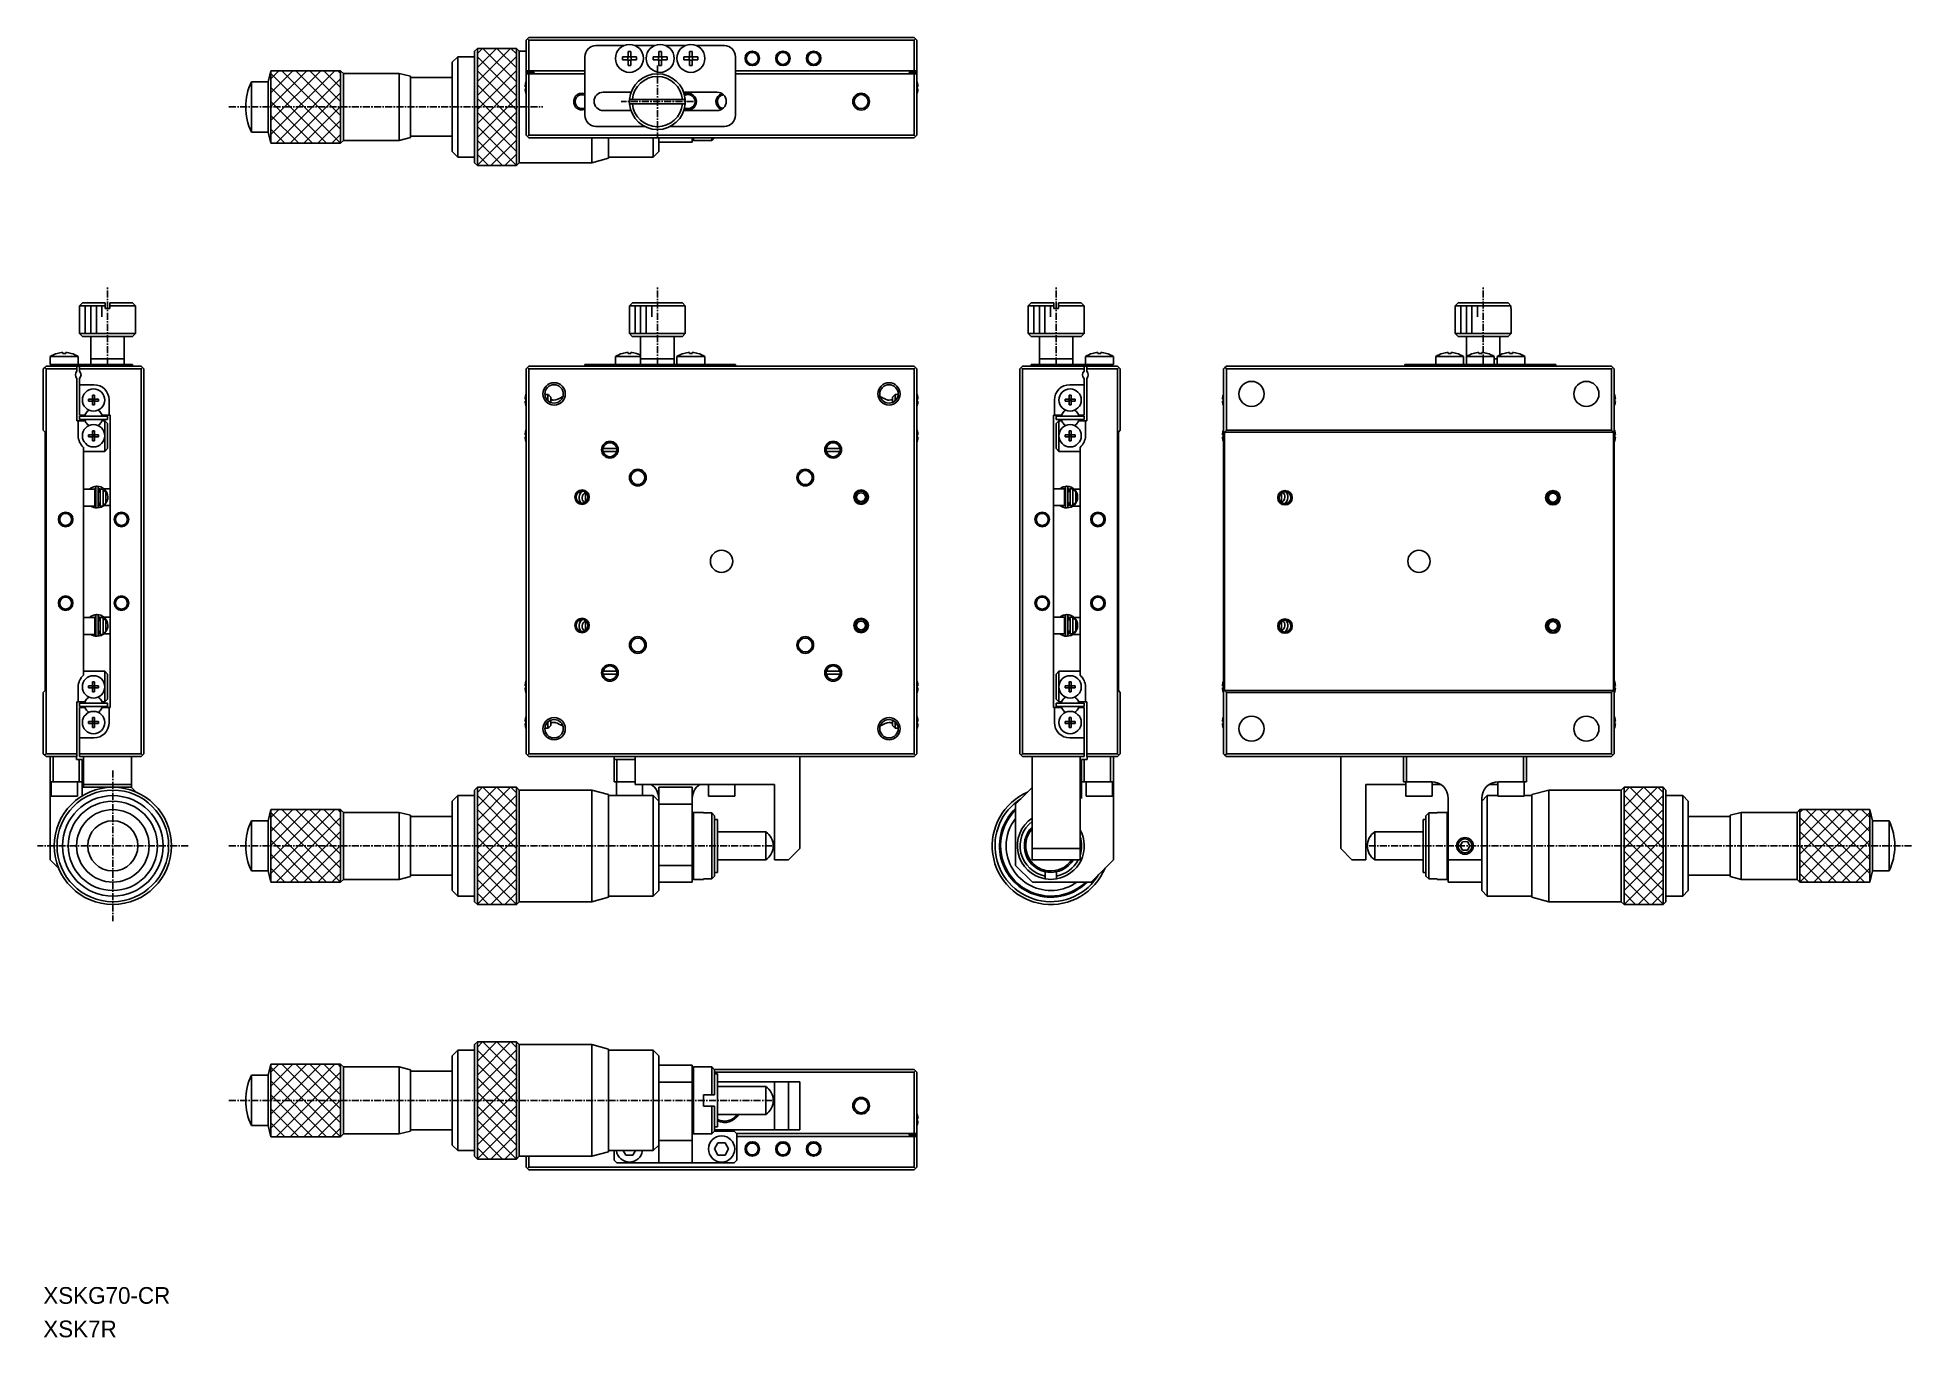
# Model space of a CAD drawing. Extents: x 913 to 1249, y 44 to 277.
import ezdxf

# ---------------------------------------------------------------- set-up
doc = ezdxf.new("R2010")
doc.units = 0
doc.linetypes.add('CENTER', pattern=[2, 1.25, -0.25, 0.25, -0.25])
doc.layers.get('0').update_dxf_attribs({"linetype": 'CONTINUOUS'})
doc.layers.add('CENTER', color=1, linetype='CENTER')

msp = doc.modelspace()

# ---------------------------------------------------------------- texts
at = {"color": 7, "linetype": 'CONTINUOUS'}
for s, p in [('XSKG70-CR', (913.91, 49.62)), ('XSK7R', (913.91, 43.62))]:
    msp.add_text(s, height=3, dxfattribs=at).set_placement(p)

# ---------------------------------------------------------------- linework, layer by layer
at = {"color": 7, "linetype": 'CONTINUOUS'}
for p, q in [((1000.67, 276.32), (1000.42, 276.07)), ((1000.42, 276.07), (1000.42, 270.57)), ((1000.92, 276.57), (1000.67, 276.32)), ((1000.92, 276.07), (1000.67, 276.32)), ((1069.92, 276.57), (1000.92, 276.57)), ((1000.92, 276.07), (1069.92, 276.07)), ((1000.92, 270.57), (1000.92, 276.07)), ((1070.17, 276.32), (1069.92, 276.57)), ((1070.17, 276.32), (1069.92, 276.07)), ((1069.92, 276.07), (1069.92, 270.57)), ((1070.42, 276.07), (1070.17, 276.32)), ((1070.42, 270.57), (1070.42, 276.07)), ((987.17, 272.12), (988.17, 273.12)), ((987.17, 272.12), (987.17, 256.12)), ((988.17, 273.12), (988.17, 255.12)), ((988.17, 273.12), (991.17, 273.12)), ((991.17, 274.12), (991.67, 274.62)), ((991.17, 274.12), (991.17, 254.12)), ((991.67, 274.62), (991.67, 253.62)), ((991.67, 274.62), (998.67, 274.62)), ((998.67, 274.62), (998.67, 253.62)), ((998.67, 274.62), (999.17, 274.12)), ((999.17, 274.12), (999.17, 254.12)), ((999.17, 274.12), (1000.42, 274.12)), ((1010.92, 273.12), (1010.92, 262.62)), ((1017.94, 275.12), (1012.92, 275.12)), ((1017.66, 273.08), (1017.66, 272.56)), ((1018.66, 273.08), (1017.66, 273.08)), ((1017.66, 272.56), (1018.66, 272.56)), ((1017.66, 272.56), (1018.62, 272.56)), ((1018.62, 273.08), (1018.62, 272.56)), ((1018.62, 272.56), (1018.66, 272.56)), ((1018.66, 274.08), (1018.66, 273.08)), ((1019.18, 274.08), (1018.66, 274.08)), ((1019.18, 273.12), (1018.66, 273.12)), ((1018.66, 272.56), (1018.66, 271.56)), ((1018.66, 272.52), (1019.18, 272.52)), ((1019.18, 273.08), (1019.18, 274.08)), ((1020.18, 273.08), (1019.18, 273.08)), ((1019.18, 272.56), (1020.18, 272.56)), ((1019.18, 271.56), (1019.18, 272.56)), ((1019.18, 272.56), (1019.22, 272.56)), ((1019.22, 272.56), (1019.22, 273.08)), ((1020.18, 272.56), (1019.22, 272.56)), ((1023.44, 275.12), (1019.9, 275.12)), ((1020.18, 272.56), (1020.18, 273.08)), ((1023.16, 273.08), (1023.16, 272.56)), ((1024.16, 273.08), (1023.16, 273.08)), ((1023.16, 272.56), (1024.16, 272.56)), ((1023.16, 272.56), (1024.12, 272.56)), ((1024.12, 273.08), (1024.12, 272.56)), ((1024.12, 272.56), (1024.16, 272.56)), ((1024.16, 274.08), (1024.16, 273.08)), ((1024.68, 274.08), (1024.16, 274.08)), ((1024.68, 273.12), (1024.16, 273.12)), ((1024.16, 272.56), (1024.16, 271.56)), ((1024.16, 272.52), (1024.68, 272.52)), ((1024.68, 273.08), (1024.68, 274.08)), ((1025.68, 273.08), (1024.68, 273.08)), ((1024.68, 272.56), (1025.68, 272.56)), ((1024.68, 271.56), (1024.68, 272.56)), ((1024.68, 272.56), (1024.72, 272.56)), ((1024.72, 272.56), (1024.72, 273.08)), ((1025.68, 272.56), (1024.72, 272.56)), ((1028.94, 275.12), (1025.4, 275.12)), ((1025.68, 272.56), (1025.68, 273.08)), ((1028.66, 273.08), (1028.66, 272.56)), ((1029.66, 273.08), (1028.66, 273.08)), ((1028.66, 272.56), (1029.66, 272.56)), ((1028.66, 272.56), (1029.62, 272.56)), ((1029.62, 273.08), (1029.62, 272.56)), ((1029.62, 272.56), (1029.66, 272.56)), ((1029.66, 274.08), (1029.66, 273.08)), ((1030.18, 274.08), (1029.66, 274.08)), ((1030.18, 273.12), (1029.66, 273.12)), ((1029.66, 272.56), (1029.66, 271.56)), ((1029.66, 272.52), (1030.18, 272.52)), ((1030.18, 273.08), (1030.18, 274.08)), ((1031.18, 273.08), (1030.18, 273.08)), ((1030.18, 272.56), (1031.18, 272.56)), ((1030.18, 271.56), (1030.18, 272.56)), ((1030.18, 272.56), (1030.22, 272.56)), ((1030.22, 272.56), (1030.22, 273.08)), ((1031.18, 272.56), (1030.22, 272.56)), ((1035.92, 275.12), (1030.9, 275.12)), ((1031.18, 272.56), (1031.18, 273.08)), ((1037.92, 262.62), (1037.92, 273.12)), ((951.18, 268.62), (951.18, 259.62)), ((951.18, 268.62), (954.17, 268.62)), ((954.17, 268.62), (954.67, 270.62)), ((954.17, 268.62), (954.17, 259.62)), ((954.67, 270.62), (954.67, 257.62)), ((954.67, 270.62), (967.17, 270.62)), ((967.17, 270.62), (967.17, 257.62)), ((967.17, 270.62), (967.67, 270.12)), ((967.67, 270.12), (967.67, 258.12)), ((967.67, 270.12), (977.67, 270.12)), ((977.67, 270.12), (977.67, 258.12)), ((977.67, 270.12), (979.67, 269.62)), ((979.67, 269.62), (979.67, 258.62)), ((979.67, 269.37), (987.17, 269.37)), ((1000.42, 270.57), (1000.92, 270.57)), ((1000.42, 270.57), (1000.42, 270.32)), ((1000.42, 270.32), (1001.82, 270.32)), ((1000.42, 270.07), (1000.42, 270.32)), ((1000.42, 270.07), (1000.42, 259.07)), ((1000.92, 270.07), (1000.42, 270.07)), ((1010.92, 270.57), (1000.92, 270.57)), ((1000.92, 259.07), (1000.92, 270.07)), ((1000.92, 270.07), (1010.92, 270.07)), ((1001.82, 270.07), (1001.82, 270.32)), ((1018.66, 271.56), (1019.18, 271.56)), ((1024.16, 271.56), (1024.68, 271.56)), ((1029.66, 271.56), (1030.18, 271.56)), ((1069.92, 270.57), (1037.92, 270.57)), ((1037.92, 270.07), (1069.92, 270.07)), ((1070.42, 270.32), (1069.02, 270.32)), ((1069.02, 270.07), (1069.02, 270.32)), ((1069.92, 270.57), (1070.42, 270.57)), ((1069.92, 270.07), (1069.92, 259.07)), ((1070.42, 270.07), (1069.92, 270.07)), ((1070.42, 270.32), (1070.42, 270.57)), ((1070.42, 270.07), (1070.42, 270.32)), ((1070.42, 259.07), (1070.42, 270.07)), ((1000.35, 267.75), (1000.23, 267.75)), ((1000.23, 267.39), (1000.35, 267.39)), ((1000.35, 268.46), (1000.34, 268.46)), ((1000.34, 266.68), (1000.35, 266.68)), ((1000.35, 267.39), (1000.35, 267.75)), ((1019.22, 266.77), (1014.22, 266.77)), ((1018.93, 265.47), (1019.44, 265.47)), ((1019.44, 265.47), (1028.4, 265.47)), ((1028.4, 265.47), (1028.9, 265.47)), ((1034.62, 266.77), (1028.62, 266.77)), ((1070.49, 268.46), (1070.49, 268.46)), ((1070.49, 267.75), (1070.49, 267.39)), ((1070.61, 267.75), (1070.49, 267.75)), ((1070.49, 267.39), (1070.61, 267.39)), ((1070.49, 266.68), (1070.49, 266.68)), ((1014.22, 263.47), (1019.18, 263.47)), ((1019.44, 264.67), (1018.93, 264.67)), ((1028.9, 264.67), (1018.93, 264.67)), ((1028.4, 264.67), (1019.44, 264.67)), ((1028.9, 264.67), (1028.4, 264.67)), ((1028.65, 263.47), (1034.62, 263.47)), ((954.17, 259.62), (951.18, 259.62)), ((954.67, 257.62), (954.17, 259.62)), ((979.67, 258.62), (977.67, 258.12)), ((987.17, 258.87), (979.67, 258.87)), ((1000.42, 259.07), (1000.67, 258.82)), ((1000.67, 258.82), (1000.92, 259.07)), ((1000.67, 258.82), (1000.92, 258.57)), ((1069.92, 259.07), (1000.92, 259.07)), ((1000.92, 258.57), (1069.92, 258.57)), ((1012.17, 258.57), (1012.17, 254.12)), ((1012.92, 260.62), (1021.64, 260.62)), ((1015.17, 258.57), (1015.17, 254.92)), ((1023.17, 258.57), (1023.17, 255.12)), ((1024.17, 258.57), (1024.17, 257.82)), ((1026.2, 260.62), (1035.92, 260.62)), ((1030.17, 257.82), (1030.17, 258.57)), ((1030.37, 258.12), (1030.37, 258.57)), ((1033.67, 258.57), (1033.67, 258.12)), ((1034.12, 258.57), (1033.67, 258.12)), ((1069.92, 259.07), (1070.17, 258.82)), ((1069.92, 258.57), (1070.17, 258.82)), ((1070.17, 258.82), (1070.42, 259.07)), ((967.17, 257.62), (954.67, 257.62)), ((967.67, 258.12), (967.17, 257.62)), ((977.67, 258.12), (967.67, 258.12)), ((988.17, 255.12), (987.17, 256.12)), ((1024.17, 256.12), (1023.17, 255.12)), ((1024.17, 257.82), (1030.17, 257.82)), ((1024.17, 257.82), (1024.17, 256.12)), ((1030.37, 258.12), (1030.17, 258.32)), ((1033.67, 258.12), (1030.37, 258.12)), ((991.17, 255.12), (988.17, 255.12)), ((991.67, 253.62), (991.17, 254.12)), ((998.67, 253.62), (991.67, 253.62)), ((999.17, 254.12), (998.67, 253.62)), ((1012.17, 254.12), (999.17, 254.12)), ((1015.17, 254.92), (1012.17, 254.12)), ((1023.17, 255.12), (1015.17, 255.12)), ((920.41, 228.49), (920.91, 228.99)), ((920.41, 228.49), (925.01, 228.49)), ((920.41, 223.49), (920.41, 228.49)), ((925.01, 228.99), (920.91, 228.99)), ((925.01, 228.49), (925.01, 228.99)), ((925.01, 227.99), (925.01, 228.49)), ((929.91, 228.99), (925.81, 228.99)), ((925.81, 228.99), (925.81, 228.49)), ((925.81, 228.49), (925.81, 228.99)), ((925.81, 227.99), (925.81, 228.49)), ((925.81, 228.49), (930.41, 228.49)), ((925.81, 228.49), (925.81, 227.99)), ((929.91, 228.99), (930.41, 228.49)), ((930.41, 228.49), (930.41, 223.49)), ((1019.44, 228.99), (1018.93, 228.49)), ((1018.93, 228.49), (1028.9, 228.49)), ((1018.93, 228.49), (1018.93, 227.99)), ((1028.4, 228.99), (1019.44, 228.99)), ((1028.4, 228.99), (1019.44, 228.99)), ((1028.9, 228.49), (1028.4, 228.99)), ((1028.9, 227.99), (1028.9, 228.49)), ((1090.36, 228.49), (1090.86, 228.99)), ((1090.36, 228.49), (1094.96, 228.49)), ((1090.36, 223.49), (1090.36, 228.49)), ((1094.96, 228.99), (1090.86, 228.99)), ((1094.96, 228.49), (1094.96, 228.99)), ((1094.96, 227.99), (1094.96, 228.49)), ((1099.86, 228.99), (1095.76, 228.99)), ((1095.76, 228.99), (1095.76, 228.49)), ((1095.76, 228.49), (1095.76, 228.99)), ((1095.76, 227.99), (1095.76, 228.49)), ((1095.76, 228.49), (1100.36, 228.49)), ((1095.76, 228.49), (1095.76, 227.99)), ((1099.86, 228.99), (1100.36, 228.49)), ((1100.36, 228.49), (1100.36, 223.49)), ((1167.38, 228.99), (1166.87, 228.49)), ((1166.87, 228.49), (1176.84, 228.49)), ((1166.87, 228.49), (1166.87, 227.99)), ((1176.34, 228.99), (1167.38, 228.99)), ((1176.84, 228.49), (1176.34, 228.99)), ((1176.84, 227.99), (1176.84, 228.49)), ((925.81, 227.99), (925.01, 227.99)), ((1018.93, 227.99), (1018.92, 227.99)), ((1018.93, 227.99), (1018.92, 227.99)), ((1018.92, 223.49), (1018.92, 227.99)), ((1028.92, 227.99), (1028.9, 227.99)), ((1028.92, 227.99), (1028.9, 227.99)), ((1028.92, 227.99), (1028.92, 223.49)), ((1095.76, 227.99), (1094.96, 227.99)), ((1166.87, 227.99), (1166.86, 227.99)), ((1166.86, 223.49), (1166.86, 227.99)), ((1176.86, 227.99), (1176.84, 227.99)), ((1176.86, 227.99), (1176.86, 223.49)), ((930.41, 223.49), (920.41, 223.49)), ((920.91, 222.99), (920.41, 223.49)), ((920.91, 222.99), (929.91, 222.99)), ((922.41, 218.99), (922.41, 222.99)), ((928.41, 222.99), (928.41, 218.99)), ((930.41, 223.49), (929.91, 222.99)), ((1028.92, 223.49), (1018.92, 223.49)), ((1019.42, 222.99), (1018.92, 223.49)), ((1019.42, 222.99), (1028.42, 222.99)), ((1020.92, 218.99), (1020.92, 222.99)), ((1026.92, 222.99), (1026.92, 218.99)), ((1028.92, 223.49), (1028.42, 222.99)), ((1095.36, 223.49), (1090.36, 223.49)), ((1090.86, 222.99), (1090.36, 223.49)), ((1090.86, 222.99), (1095.36, 222.99)), ((1092.36, 218.99), (1092.36, 222.99)), ((1100.36, 223.49), (1095.36, 223.49)), ((1095.36, 222.99), (1099.86, 222.99)), ((1098.36, 222.99), (1098.36, 218.99)), ((1100.36, 223.49), (1099.86, 222.99)), ((1176.86, 223.49), (1166.86, 223.49)), ((1167.36, 222.99), (1166.86, 223.49)), ((1167.36, 222.99), (1168.86, 222.99)), ((1167.36, 222.99), (1176.36, 222.99)), ((1168.86, 222.99), (1174.86, 222.99)), ((1174.86, 222.99), (1168.86, 222.99)), ((1168.86, 219.39), (1168.86, 222.99)), ((1174.86, 222.99), (1176.36, 222.99)), ((1174.86, 222.99), (1174.86, 219.68)), ((1176.86, 223.49), (1176.36, 222.99)), ((920.16, 219.39), (915.16, 219.39)), ((915.16, 217.99), (915.16, 219.39)), ((916.4, 219.96), (916.4, 219.96)), ((917.4, 220.13), (917.4, 219.96)), ((917.4, 219.96), (917.92, 219.96)), ((917.92, 219.96), (917.92, 220.13)), ((918.92, 219.96), (918.92, 219.96)), ((920.16, 219.39), (920.16, 217.99)), ((928.41, 218.99), (922.41, 218.99)), ((922.41, 218.99), (928.41, 218.99)), ((922.41, 217.99), (922.41, 218.99)), ((928.41, 218.99), (928.41, 217.99)), ((1020.92, 219.39), (1016.42, 219.39)), ((1016.42, 217.99), (1016.42, 219.39)), ((1017.66, 219.96), (1017.66, 219.96)), ((1017.66, 219.96), (1017.66, 219.96)), ((1018.66, 220.13), (1018.66, 219.96)), ((1018.66, 219.96), (1019.18, 219.96)), ((1019.18, 219.96), (1019.18, 220.13)), ((1020.18, 219.96), (1020.18, 219.96)), ((1020.18, 219.96), (1020.18, 219.96)), ((1026.92, 218.99), (1020.92, 218.99)), ((1020.92, 218.99), (1026.92, 218.99)), ((1020.92, 217.99), (1020.92, 218.99)), ((1026.92, 218.99), (1026.92, 217.99)), ((1032.42, 219.39), (1027.42, 219.39)), ((1027.42, 217.99), (1027.42, 219.39)), ((1028.66, 219.96), (1028.66, 219.96)), ((1028.66, 219.96), (1028.66, 219.96)), ((1029.66, 220.13), (1029.66, 219.96)), ((1029.66, 219.96), (1030.18, 219.96)), ((1030.18, 219.96), (1030.18, 220.13)), ((1031.18, 219.96), (1031.18, 219.96)), ((1031.18, 219.96), (1031.18, 219.96)), ((1032.42, 219.39), (1032.42, 217.99)), ((1095.36, 218.99), (1092.36, 218.99)), ((1092.36, 218.99), (1095.36, 218.99)), ((1092.36, 217.99), (1092.36, 218.99)), ((1098.36, 218.99), (1095.36, 218.99)), ((1095.36, 218.99), (1098.36, 218.99)), ((1098.36, 218.99), (1098.36, 217.99)), ((1105.61, 219.39), (1100.61, 219.39)), ((1100.61, 217.99), (1100.61, 219.39)), ((1101.85, 219.96), (1101.85, 219.96)), ((1102.85, 220.13), (1102.85, 219.96)), ((1102.85, 219.96), (1103.37, 219.96)), ((1103.37, 219.96), (1103.37, 220.13)), ((1104.37, 219.96), (1104.37, 219.96)), ((1105.61, 219.39), (1105.61, 217.99)), ((1165.86, 219.39), (1163.36, 219.39)), ((1163.36, 217.99), (1163.36, 219.39)), ((1164.6, 219.96), (1164.6, 219.96)), ((1165.6, 220.13), (1165.6, 219.96)), ((1165.6, 219.96), (1166.12, 219.96)), ((1168.36, 219.39), (1165.86, 219.39)), ((1166.12, 219.96), (1166.12, 220.13)), ((1167.12, 219.96), (1167.12, 219.96)), ((1168.36, 219.39), (1168.36, 217.99)), ((1171.36, 219.39), (1168.86, 219.39)), ((1168.86, 217.99), (1168.86, 219.39)), ((1170.1, 219.96), (1170.1, 219.96)), ((1171.1, 220.13), (1171.1, 219.96)), ((1171.1, 219.96), (1171.62, 219.96)), ((1173.86, 219.39), (1171.36, 219.39)), ((1171.62, 219.96), (1171.62, 220.13)), ((1172.62, 219.96), (1172.62, 219.96)), ((1173.86, 219.39), (1173.86, 217.99)), ((1174.36, 218.99), (1173.86, 218.99)), ((1173.86, 218.99), (1174.36, 218.99)), ((1176.86, 219.39), (1174.36, 219.39)), ((1174.36, 217.99), (1174.36, 219.39)), ((1175.6, 219.96), (1175.6, 219.96)), ((1176.6, 220.13), (1176.6, 219.96)), ((1176.6, 219.96), (1177.12, 219.96)), ((1179.36, 219.39), (1176.86, 219.39)), ((1177.12, 219.96), (1177.12, 220.13)), ((1178.12, 219.96), (1178.12, 219.96)), ((1179.36, 219.39), (1179.36, 217.99)), ((913.91, 217.19), (914.16, 217.44)), ((913.91, 217.19), (913.91, 206.19)), ((914.41, 217.69), (914.16, 217.44)), ((914.16, 217.44), (914.41, 217.19)), ((919.91, 217.69), (914.41, 217.69)), ((914.41, 148.19), (914.41, 217.19)), ((914.41, 217.19), (919.91, 217.19)), ((915.36, 217.99), (915.16, 217.99)), ((917.36, 217.99), (915.36, 217.99)), ((915.36, 217.99), (915.36, 217.69)), ((917.36, 217.99), (918.74, 217.99)), ((918.74, 217.99), (927.86, 217.99)), ((920.41, 217.69), (919.91, 217.69)), ((919.91, 217.19), (919.91, 217.69)), ((919.91, 217.19), (919.91, 216.76)), ((919.91, 215.43), (919.91, 207.89)), ((931.41, 217.69), (920.41, 217.69)), ((920.41, 217.69), (920.41, 217.19)), ((920.41, 217.19), (931.41, 217.19)), ((920.41, 216.76), (920.41, 217.19)), ((920.41, 214.34), (920.41, 215.43)), ((929.86, 217.99), (927.86, 217.99)), ((929.86, 217.69), (929.86, 217.99)), ((931.66, 217.44), (931.41, 217.69)), ((931.41, 217.19), (931.66, 217.44)), ((931.41, 217.19), (931.41, 148.19)), ((931.66, 217.44), (931.91, 217.19)), ((931.91, 148.19), (931.91, 217.19)), ((1000.42, 217.19), (1000.67, 217.44)), ((1000.42, 217.19), (1000.42, 148.19)), ((1000.67, 217.44), (1000.92, 217.69)), ((1000.67, 217.44), (1000.92, 217.19)), ((1069.92, 217.69), (1000.92, 217.69)), ((1000.92, 148.19), (1000.92, 217.19)), ((1000.92, 217.19), (1069.92, 217.19)), ((1012.92, 217.99), (1010.92, 217.99)), ((1010.92, 217.99), (1010.92, 217.69)), ((1012.92, 217.99), (1017.84, 217.99)), ((1017.84, 217.99), (1019.99, 217.99)), ((1019.99, 217.99), (1023.34, 217.99)), ((1023.34, 217.99), (1025.49, 217.99)), ((1025.49, 217.99), (1028.84, 217.99)), ((1028.84, 217.99), (1030.99, 217.99)), ((1030.99, 217.99), (1035.92, 217.99)), ((1037.92, 217.99), (1035.92, 217.99)), ((1037.92, 217.69), (1037.92, 217.99)), ((1069.92, 217.69), (1070.17, 217.44)), ((1069.92, 217.19), (1070.17, 217.44)), ((1069.92, 217.19), (1069.92, 148.19)), ((1070.17, 217.44), (1070.42, 217.19)), ((1070.42, 148.19), (1070.42, 217.19)), ((1088.86, 217.19), (1089.11, 217.44)), ((1088.86, 217.19), (1088.86, 148.19)), ((1089.36, 217.69), (1089.11, 217.44)), ((1089.11, 217.44), (1089.36, 217.19)), ((1100.36, 217.69), (1089.36, 217.69)), ((1089.36, 217.19), (1100.36, 217.19)), ((1089.36, 148.19), (1089.36, 217.19)), ((1092.91, 217.99), (1090.91, 217.99)), ((1090.91, 217.99), (1090.91, 217.69)), ((1092.91, 217.99), (1102.04, 217.99)), ((1100.86, 217.69), (1100.36, 217.69)), ((1100.36, 217.19), (1100.36, 217.69)), ((1100.36, 217.19), (1100.36, 216.76)), ((1100.36, 215.43), (1100.36, 214.34)), ((1106.36, 217.69), (1100.86, 217.69)), ((1100.86, 217.69), (1100.86, 217.19)), ((1100.86, 217.19), (1106.36, 217.19)), ((1100.86, 216.76), (1100.86, 217.19)), ((1100.86, 207.89), (1100.86, 215.43)), ((1102.04, 217.99), (1103.41, 217.99)), ((1105.41, 217.99), (1103.41, 217.99)), ((1105.61, 217.99), (1105.41, 217.99)), ((1105.41, 217.69), (1105.41, 217.99)), ((1106.61, 217.44), (1106.36, 217.69)), ((1106.36, 217.19), (1106.61, 217.44)), ((1106.36, 217.19), (1106.36, 148.19)), ((1106.61, 217.44), (1106.86, 217.19)), ((1106.86, 206.19), (1106.86, 217.19)), ((1125.36, 217.19), (1125.61, 217.44)), ((1125.36, 217.19), (1125.36, 148.19)), ((1125.61, 217.44), (1125.86, 217.69)), ((1125.61, 217.44), (1125.86, 217.19)), ((1194.86, 217.69), (1125.86, 217.69)), ((1125.86, 217.19), (1194.86, 217.19)), ((1125.86, 206.19), (1125.86, 217.19)), ((1157.86, 217.99), (1157.86, 217.69)), ((1159.86, 217.99), (1157.86, 217.99)), ((1159.86, 217.99), (1164.78, 217.99)), ((1164.78, 217.99), (1164.88, 217.99)), ((1165.86, 217.99), (1164.88, 217.99)), ((1166.84, 217.99), (1165.86, 217.99)), ((1166.84, 217.99), (1166.93, 217.99)), ((1166.93, 217.99), (1170.28, 217.99)), ((1170.28, 217.99), (1170.38, 217.99)), ((1171.36, 217.99), (1170.38, 217.99)), ((1172.34, 217.99), (1171.36, 217.99)), ((1172.34, 217.99), (1172.43, 217.99)), ((1172.43, 217.99), (1175.78, 217.99)), ((1175.78, 217.99), (1175.88, 217.99)), ((1176.86, 217.99), (1175.88, 217.99)), ((1177.84, 217.99), (1176.86, 217.99)), ((1177.84, 217.99), (1177.93, 217.99)), ((1177.93, 217.99), (1182.86, 217.99)), ((1184.86, 217.99), (1182.86, 217.99)), ((1184.86, 217.69), (1184.86, 217.99)), ((1194.86, 217.69), (1195.11, 217.44)), ((1194.86, 217.19), (1195.11, 217.44)), ((1194.86, 217.19), (1194.86, 206.19)), ((1195.11, 217.44), (1195.36, 217.19)), ((1195.36, 148.19), (1195.36, 217.19)), ((922.96, 214.34), (920.41, 214.34)), ((920.41, 214.34), (920.41, 208.89)), ((922.03, 211.77), (922.03, 211.41)), ((922.73, 211.77), (922.03, 211.77)), ((922.73, 212.48), (922.73, 211.77)), ((923.09, 212.48), (922.73, 212.48)), ((922.74, 211.76), (922.73, 211.77)), ((922.74, 211.76), (922.74, 211.43)), ((923.08, 211.76), (922.74, 211.76)), ((923.08, 211.76), (923.09, 211.77)), ((923.08, 211.43), (923.08, 211.76)), ((923.09, 211.77), (923.09, 212.48)), ((923.09, 212.48), (923.09, 211.77)), ((923.8, 211.77), (923.09, 211.77)), ((923.8, 211.41), (923.8, 211.77)), ((925.71, 208.89), (925.71, 211.59)), ((1000.35, 211.77), (1000.23, 211.77)), ((1000.35, 212.48), (1000.34, 212.48)), ((1000.35, 212.48), (1000.34, 212.48)), ((1000.35, 211.41), (1000.35, 211.77)), ((1003.77, 212.59), (1004.32, 212.59)), ((1004.32, 212.59), (1004.32, 211.47)), ((1004.32, 212.59), (1004.52, 212.39)), ((1004.52, 212.39), (1004.82, 212.09)), ((1004.82, 211.16), (1004.82, 212.09)), ((1006.82, 211.82), (1006.82, 212.14)), ((1006.91, 211.99), (1006.82, 212.14)), ((1064.02, 212.14), (1063.92, 211.99)), ((1064.02, 212.14), (1064.02, 211.82)), ((1066.02, 212.09), (1066.32, 212.39)), ((1066.02, 212.09), (1066.02, 211.16)), ((1066.32, 212.39), (1066.52, 212.59)), ((1066.52, 211.47), (1066.52, 212.59)), ((1066.52, 212.59), (1067.06, 212.59)), ((1070.49, 212.48), (1070.49, 212.48)), ((1070.49, 212.48), (1070.49, 212.48)), ((1070.49, 211.77), (1070.49, 211.41)), ((1070.61, 211.77), (1070.49, 211.77)), ((1095.06, 208.89), (1095.06, 211.59)), ((1096.98, 211.77), (1096.98, 211.41)), ((1097.68, 211.77), (1096.98, 211.77)), ((1097.68, 212.48), (1097.68, 211.77)), ((1098.04, 212.48), (1097.68, 212.48)), ((1097.68, 212.48), (1097.68, 211.77)), ((1097.69, 211.76), (1097.68, 211.77)), ((1098.03, 211.76), (1097.69, 211.76)), ((1097.69, 211.76), (1097.69, 211.43)), ((1097.81, 214.34), (1100.36, 214.34)), ((1098.03, 211.76), (1098.04, 211.77)), ((1098.03, 211.43), (1098.03, 211.76)), ((1098.04, 211.77), (1098.04, 212.48)), ((1098.75, 211.77), (1098.04, 211.77)), ((1098.75, 211.41), (1098.75, 211.77)), ((1100.36, 214.34), (1100.36, 208.89)), ((1125.29, 211.77), (1125.17, 211.77)), ((1125.29, 212.48), (1125.28, 212.48)), ((1125.29, 211.41), (1125.29, 211.77)), ((1195.43, 212.48), (1195.43, 212.48)), ((1195.43, 211.77), (1195.43, 211.41)), ((1195.55, 211.77), (1195.43, 211.77)), ((920.41, 208.89), (921.37, 208.89)), ((920.41, 208.69), (925.41, 208.69)), ((920.41, 208.69), (920.41, 208.09)), ((921.37, 208.89), (921.54, 209.19)), ((922.03, 211.41), (922.73, 211.41)), ((922.74, 211.43), (922.73, 211.41)), ((922.73, 211.41), (922.73, 210.71)), ((922.73, 210.71), (923.09, 210.71)), ((922.74, 211.43), (923.08, 211.43)), ((923.08, 211.43), (923.09, 211.41)), ((923.09, 211.41), (923.8, 211.41)), ((923.09, 210.71), (923.09, 211.41)), ((923.09, 210.71), (923.09, 211.41)), ((924.29, 209.19), (924.46, 208.89)), ((924.46, 208.89), (925.71, 208.89)), ((925.41, 208.09), (925.41, 208.69)), ((925.91, 208.89), (925.71, 208.89)), ((925.91, 156.49), (925.91, 208.89)), ((1000.23, 211.41), (1000.35, 211.41)), ((1000.34, 210.71), (1000.35, 210.71)), ((1000.34, 210.71), (1000.35, 210.71)), ((1070.49, 211.41), (1070.61, 211.41)), ((1070.49, 210.71), (1070.49, 210.71)), ((1070.49, 210.71), (1070.49, 210.71)), ((1095.06, 208.89), (1094.86, 208.89)), ((1094.86, 208.89), (1094.86, 156.49)), ((1096.32, 208.89), (1095.06, 208.89)), ((1100.36, 208.69), (1095.36, 208.69)), ((1095.36, 208.69), (1095.36, 208.09)), ((1096.49, 209.19), (1096.32, 208.89)), ((1096.98, 211.41), (1097.68, 211.41)), ((1097.69, 211.43), (1097.68, 211.41)), ((1097.68, 211.41), (1097.68, 210.71)), ((1097.68, 210.71), (1097.68, 211.41)), ((1097.68, 210.71), (1098.04, 210.71)), ((1097.69, 211.43), (1098.03, 211.43)), ((1098.03, 211.43), (1098.04, 211.41)), ((1098.04, 211.41), (1098.75, 211.41)), ((1098.04, 210.71), (1098.04, 211.41)), ((1099.41, 208.89), (1099.24, 209.19)), ((1100.36, 208.89), (1099.41, 208.89)), ((1100.36, 208.09), (1100.36, 208.69)), ((1125.17, 211.41), (1125.29, 211.41)), ((1125.28, 210.71), (1125.29, 210.71)), ((1195.43, 211.41), (1195.55, 211.41)), ((1195.43, 210.71), (1195.43, 210.71)), ((914.26, 205.84), (913.91, 206.19)), ((914.26, 159.54), (914.26, 205.84)), ((919.91, 207.89), (920.16, 207.89)), ((920.16, 207.89), (920.16, 205.19)), ((921.37, 207.89), (920.16, 207.89)), ((920.41, 208.09), (925.41, 208.09)), ((921.54, 207.6), (921.37, 207.89)), ((922.03, 205.37), (922.03, 205.01)), ((922.73, 205.37), (922.03, 205.37)), ((922.03, 205.01), (922.73, 205.01)), ((922.73, 206.08), (922.73, 205.37)), ((923.09, 206.08), (922.73, 206.08)), ((922.74, 205.36), (922.73, 205.37)), ((922.74, 205.03), (922.73, 205.01)), ((922.73, 205.01), (922.73, 204.31)), ((922.74, 205.36), (922.74, 205.03)), ((923.08, 205.36), (922.74, 205.36)), ((922.74, 205.03), (923.08, 205.03)), ((923.08, 205.36), (923.09, 205.37)), ((923.08, 205.03), (923.08, 205.36)), ((923.08, 205.03), (923.09, 205.01)), ((923.09, 205.37), (923.09, 206.08)), ((923.09, 206.08), (923.09, 205.37)), ((923.8, 205.37), (923.09, 205.37)), ((923.09, 205.01), (923.8, 205.01)), ((923.09, 204.31), (923.09, 205.01)), ((923.09, 204.31), (923.09, 205.01)), ((923.8, 205.01), (923.8, 205.37)), ((924.46, 207.89), (924.29, 207.6)), ((924.91, 207.89), (924.46, 207.89)), ((924.91, 207.89), (924.91, 205.19)), ((925.41, 207.39), (924.91, 207.89)), ((924.91, 205.19), (924.91, 202.39)), ((925.41, 202.89), (925.41, 207.39)), ((1000.35, 205.37), (1000.23, 205.37)), ((1000.23, 205.01), (1000.35, 205.01)), ((1000.35, 206.08), (1000.34, 206.08)), ((1000.35, 206.08), (1000.34, 206.08)), ((1000.35, 205.01), (1000.35, 205.37)), ((1070.49, 206.08), (1070.49, 206.08)), ((1070.49, 206.08), (1070.49, 206.08)), ((1070.49, 205.37), (1070.49, 205.01)), ((1070.61, 205.37), (1070.49, 205.37)), ((1070.49, 205.01), (1070.61, 205.01)), ((1100.36, 208.09), (1095.36, 208.09)), ((1095.86, 207.89), (1095.36, 207.39)), ((1095.36, 207.39), (1095.36, 202.89)), ((1095.86, 207.89), (1096.32, 207.89)), ((1095.86, 205.19), (1095.86, 207.89)), ((1095.86, 202.39), (1095.86, 205.19)), ((1096.32, 207.89), (1096.49, 207.6)), ((1096.98, 205.37), (1096.98, 205.01)), ((1097.68, 205.37), (1096.98, 205.37)), ((1096.98, 205.01), (1097.68, 205.01)), ((1097.68, 206.08), (1097.68, 205.37)), ((1098.04, 206.08), (1097.68, 206.08)), ((1097.68, 206.08), (1097.68, 205.37)), ((1097.69, 205.36), (1097.68, 205.37)), ((1097.69, 205.03), (1097.68, 205.01)), ((1097.68, 205.01), (1097.68, 204.31)), ((1097.68, 204.31), (1097.68, 205.01)), ((1098.03, 205.36), (1097.69, 205.36)), ((1097.69, 205.36), (1097.69, 205.03)), ((1097.69, 205.03), (1098.03, 205.03)), ((1098.03, 205.36), (1098.04, 205.37)), ((1098.03, 205.03), (1098.03, 205.36)), ((1098.03, 205.03), (1098.04, 205.01)), ((1098.04, 205.37), (1098.04, 206.08)), ((1098.75, 205.37), (1098.04, 205.37)), ((1098.04, 205.01), (1098.75, 205.01)), ((1098.04, 204.31), (1098.04, 205.01)), ((1098.75, 205.01), (1098.75, 205.37)), ((1099.24, 207.6), (1099.41, 207.89)), ((1099.41, 207.89), (1100.61, 207.89)), ((1100.61, 207.89), (1100.86, 207.89)), ((1100.61, 207.89), (1100.61, 205.19)), ((1106.86, 206.19), (1106.51, 205.84)), ((1106.51, 205.84), (1106.51, 159.54)), ((1125.29, 205.37), (1125.17, 205.37)), ((1125.17, 205.01), (1125.29, 205.01)), ((1125.29, 206.08), (1125.28, 206.08)), ((1125.29, 205.01), (1125.29, 205.37)), ((1125.86, 206.19), (1125.51, 205.84)), ((1195.21, 205.84), (1125.51, 205.84)), ((1125.51, 205.84), (1125.51, 159.54)), ((1194.86, 206.19), (1125.86, 206.19)), ((1195.21, 205.84), (1194.86, 206.19)), ((1195.21, 159.54), (1195.21, 205.84)), ((1195.43, 206.08), (1195.43, 206.08)), ((1195.43, 205.37), (1195.43, 205.01)), ((1195.55, 205.37), (1195.43, 205.37)), ((1195.43, 205.01), (1195.55, 205.01)), ((921.11, 203.12), (921.11, 195.17)), ((921.11, 202.39), (924.91, 202.39)), ((922.73, 204.31), (923.09, 204.31)), ((924.91, 202.39), (925.41, 202.89)), ((1000.34, 204.31), (1000.35, 204.31)), ((1000.34, 204.31), (1000.35, 204.31)), ((1016.65, 202.89), (1014.18, 202.89)), ((1014.2, 202.39), (1016.63, 202.39)), ((1056.65, 202.89), (1054.18, 202.89)), ((1054.2, 202.39), (1056.63, 202.39)), ((1070.49, 204.31), (1070.49, 204.31)), ((1070.49, 204.31), (1070.49, 204.31)), ((1095.36, 202.89), (1095.86, 202.39)), ((1099.66, 202.39), (1095.86, 202.39)), ((1097.68, 204.31), (1098.04, 204.31)), ((1099.66, 195.17), (1099.66, 203.12)), ((1125.28, 204.31), (1125.29, 204.31)), ((1195.43, 204.31), (1195.43, 204.31)), ((921.11, 195.59), (923.11, 195.59)), ((921.11, 195.17), (921.11, 193.02)), ((923.32, 195.75), (922.82, 195.59)), ((922.91, 195.64), (922.91, 195.59)), ((923.11, 195.59), (923.11, 195.09)), ((923.11, 195.59), (923.11, 192.59)), ((923.11, 195.19), (923.32, 195.19)), ((923.11, 195.09), (923.11, 193.09)), ((923.11, 195.09), (923.11, 193.09)), ((923.11, 195.09), (923.32, 195.09)), ((923.32, 192.45), (923.32, 195.95)), ((923.71, 195.95), (923.71, 192.45)), ((924.22, 195.59), (923.71, 195.75)), ((923.71, 195.19), (923.91, 195.19)), ((923.71, 195.09), (924.11, 195.09)), ((923.91, 195.09), (923.91, 195.64)), ((924.11, 192.59), (924.11, 195.59)), ((924.11, 195.59), (924.61, 195.59)), ((924.13, 195.63), (924.13, 195.63)), ((924.23, 196.01), (924.28, 195.99)), ((924.28, 195.99), (924.3, 195.98)), ((924.29, 195.99), (924.29, 195.99)), ((924.61, 195.59), (924.61, 195.54)), ((924.61, 195.54), (924.61, 192.65)), ((925.11, 195.01), (924.61, 195.54)), ((924.77, 195.69), (925.91, 195.69)), ((925.11, 193.18), (925.11, 195.01)), ((925.11, 195.01), (925.11, 193.18)), ((1011.02, 195.01), (1011.02, 195.09)), ((1011.02, 195.09), (1011.02, 193.3)), ((1011.02, 195.01), (1011.02, 193.3)), ((1094.86, 195.69), (1096.86, 195.69)), ((1096.01, 195.7), (1096.49, 195.99)), ((1096.46, 195.98), (1096.48, 195.99)), ((1096.48, 195.99), (1097.23, 196.15)), ((1096.48, 195.99), (1096.59, 195.69)), ((1096.86, 195.69), (1096.86, 192.69)), ((1096.86, 195.19), (1097.06, 195.19)), ((1097.06, 192.45), (1097.06, 195.95)), ((1097.45, 195.95), (1097.45, 192.45)), ((1097.86, 195.64), (1097.45, 195.75)), ((1097.45, 195.19), (1097.86, 195.19)), ((1097.66, 195.19), (1097.66, 195.59)), ((1097.66, 195.59), (1097.86, 195.59)), ((1097.86, 192.69), (1097.86, 195.69)), ((1097.86, 195.69), (1098.36, 195.69)), ((1098.36, 195.69), (1098.36, 195.64)), ((1098.36, 195.64), (1098.36, 192.75)), ((1098.86, 195.11), (1098.36, 195.64)), ((1098.61, 195.59), (1099.66, 195.59)), ((1098.86, 193.28), (1098.86, 195.11)), ((1099.66, 193.02), (1099.66, 195.17)), ((1135.76, 193.28), (1135.76, 194.99)), ((921.11, 193.02), (921.11, 172.17)), ((923.11, 192.59), (921.11, 192.59)), ((923.11, 193.09), (923.11, 192.59)), ((923.32, 193.09), (923.11, 193.09)), ((923.11, 192.7), (923.32, 192.66)), ((924.24, 192.4), (923.55, 192.26)), ((924.11, 193.09), (923.71, 193.09)), ((923.91, 192.77), (923.91, 193.09)), ((924.61, 192.59), (924.11, 192.59)), ((924.13, 192.78), (924.15, 192.78)), ((924.29, 192.42), (924.25, 192.59)), ((924.29, 192.42), (924.28, 192.42)), ((924.31, 192.43), (924.29, 192.42)), ((924.29, 192.42), (924.29, 192.42)), ((924.61, 192.65), (925.11, 193.18)), ((924.61, 192.65), (924.61, 192.59)), ((925.91, 192.69), (924.74, 192.69)), ((1096.86, 192.69), (1094.86, 192.69)), ((1096.49, 192.42), (1096.47, 192.43)), ((1096.49, 192.42), (1096.49, 192.42)), ((1096.49, 192.42), (1096.49, 192.42)), ((1096.49, 192.42), (1096.49, 192.42)), ((1096.53, 192.4), (1096.49, 192.42)), ((1096.54, 192.4), (1096.53, 192.4)), ((1096.53, 192.4), (1096.53, 192.4)), ((1096.53, 192.4), (1096.53, 192.4)), ((1096.55, 192.4), (1096.54, 192.4)), ((1096.54, 192.4), (1096.54, 192.4)), ((1096.54, 192.4), (1096.54, 192.4)), ((1096.54, 192.4), (1096.54, 192.4)), ((1096.54, 192.4), (1096.54, 192.4)), ((1096.54, 192.4), (1096.54, 192.4)), ((1096.55, 192.39), (1096.55, 192.4)), ((1096.55, 192.4), (1096.55, 192.4)), ((1097.06, 193.19), (1096.86, 193.19)), ((1097.06, 193.09), (1096.86, 193.09)), ((1097.86, 193.19), (1097.45, 193.19)), ((1097.66, 193.09), (1097.45, 193.09)), ((1097.45, 192.66), (1097.86, 192.77)), ((1097.66, 192.7), (1097.66, 193.19)), ((1098.36, 192.69), (1097.86, 192.69)), ((1099.66, 192.59), (1098.34, 192.59)), ((1098.36, 192.75), (1098.86, 193.28)), ((1098.36, 192.75), (1098.36, 192.69)), ((1099.66, 172.17), (1099.66, 193.02)), ((1135.76, 193.28), (1135.76, 193.2)), ((1137.42, 194.2), (1137.42, 194.22)), ((921.11, 172.59), (923.11, 172.59)), ((921.11, 172.17), (921.11, 170.02)), ((923.32, 172.75), (922.82, 172.59)), ((922.91, 172.64), (922.91, 172.59)), ((923.11, 172.59), (923.11, 172.09)), ((923.11, 172.59), (923.11, 169.59)), ((923.11, 172.19), (923.32, 172.19)), ((923.11, 172.09), (923.11, 170.09)), ((923.11, 172.09), (923.11, 170.09)), ((923.11, 172.09), (923.32, 172.09)), ((923.32, 169.45), (923.32, 172.95)), ((923.71, 172.95), (923.71, 169.45)), ((924.22, 172.59), (923.71, 172.75)), ((923.71, 172.19), (923.91, 172.19)), ((923.71, 172.09), (924.11, 172.09)), ((923.91, 172.09), (923.91, 172.64)), ((924.11, 169.59), (924.11, 172.59)), ((924.11, 172.59), (924.61, 172.59)), ((924.13, 172.63), (924.13, 172.63)), ((924.23, 173.01), (924.28, 172.99)), ((924.28, 172.99), (924.3, 172.98)), ((924.29, 172.99), (924.29, 172.99)), ((924.61, 172.59), (924.61, 172.54)), ((924.61, 172.54), (924.61, 169.65)), ((925.11, 172.01), (924.61, 172.54)), ((924.77, 172.69), (925.91, 172.69)), ((925.11, 170.18), (925.11, 172.01)), ((925.11, 172.01), (925.11, 170.18)), ((1011.02, 172.01), (1011.02, 172.09)), ((1011.02, 172.09), (1011.02, 170.3)), ((1011.02, 172.01), (1011.02, 170.3)), ((1094.86, 172.69), (1096.86, 172.69)), ((1096.01, 172.7), (1096.49, 172.99)), ((1096.46, 172.98), (1097.23, 173.15)), ((1096.48, 172.99), (1096.59, 172.69)), ((1096.86, 172.69), (1096.86, 169.69)), ((1096.86, 172.19), (1097.06, 172.19)), ((1097.06, 169.45), (1097.06, 172.95)), ((1097.45, 172.95), (1097.45, 169.45)), ((1097.86, 172.64), (1097.45, 172.75)), ((1097.45, 172.19), (1097.86, 172.19)), ((1097.66, 172.19), (1097.66, 172.59)), ((1097.66, 172.59), (1097.86, 172.59)), ((1097.86, 169.69), (1097.86, 172.69)), ((1097.86, 172.69), (1098.36, 172.69)), ((1098.36, 172.69), (1098.36, 172.64)), ((1098.86, 172.11), (1098.36, 172.64)), ((1098.36, 172.64), (1098.36, 169.75)), ((1098.61, 172.59), (1099.66, 172.59)), ((1098.86, 170.28), (1098.86, 172.11)), ((1099.66, 170.02), (1099.66, 172.17)), ((1135.76, 170.28), (1135.76, 171.99)), ((921.11, 170.02), (921.11, 162.27)), ((923.11, 169.59), (921.11, 169.59)), ((923.11, 170.09), (923.11, 169.59)), ((923.32, 170.09), (923.11, 170.09)), ((923.11, 169.7), (923.32, 169.66)), ((924.24, 169.4), (923.55, 169.26)), ((924.11, 170.09), (923.71, 170.09)), ((923.91, 169.77), (923.91, 170.09)), ((924.61, 169.59), (924.11, 169.59)), ((924.13, 169.78), (924.15, 169.78)), ((924.29, 169.42), (924.25, 169.59)), ((924.29, 169.42), (924.28, 169.42)), ((924.31, 169.43), (924.29, 169.42)), ((924.29, 169.42), (924.29, 169.42)), ((924.61, 169.65), (925.11, 170.18)), ((924.61, 169.65), (924.61, 169.59)), ((925.91, 169.69), (924.74, 169.69)), ((1096.86, 169.69), (1094.86, 169.69)), ((1096.49, 169.42), (1096.47, 169.43)), ((1096.48, 169.42), (1096.48, 169.42)), ((1096.49, 169.42), (1096.49, 169.42)), ((1096.49, 169.42), (1096.49, 169.42)), ((1096.49, 169.42), (1096.49, 169.42)), ((1096.53, 169.4), (1096.49, 169.42)), ((1096.54, 169.4), (1096.53, 169.4)), ((1096.53, 169.4), (1096.53, 169.4)), ((1096.53, 169.4), (1096.53, 169.4)), ((1096.55, 169.4), (1096.54, 169.4)), ((1096.54, 169.4), (1096.54, 169.4)), ((1096.54, 169.4), (1096.54, 169.4)), ((1096.54, 169.4), (1096.54, 169.4)), ((1096.54, 169.4), (1096.54, 169.4)), ((1096.54, 169.4), (1096.54, 169.4)), ((1096.55, 169.39), (1096.55, 169.4)), ((1096.55, 169.4), (1096.55, 169.4)), ((1097.06, 170.19), (1096.86, 170.19)), ((1097.06, 170.09), (1096.86, 170.09)), ((1097.86, 170.19), (1097.45, 170.19)), ((1097.66, 170.09), (1097.45, 170.09)), ((1097.45, 169.66), (1097.86, 169.77)), ((1097.66, 169.7), (1097.66, 170.19)), ((1098.36, 169.69), (1097.86, 169.69)), ((1099.66, 169.59), (1098.34, 169.59)), ((1098.36, 169.75), (1098.86, 170.28)), ((1098.36, 169.75), (1098.36, 169.69)), ((1099.66, 162.27), (1099.66, 170.02)), ((1135.76, 170.28), (1135.76, 170.2)), ((1137.42, 171.2), (1137.42, 171.22)), ((921.11, 162.99), (924.91, 162.99)), ((924.91, 162.99), (924.91, 160.19)), ((925.41, 162.49), (924.91, 162.99)), ((925.41, 157.99), (925.41, 162.49)), ((1014.18, 162.49), (1016.65, 162.49)), ((1016.63, 162.99), (1014.2, 162.99)), ((1054.18, 162.49), (1056.65, 162.49)), ((1056.63, 162.99), (1054.2, 162.99)), ((1095.86, 162.99), (1095.36, 162.49)), ((1095.36, 162.49), (1095.36, 157.99)), ((1099.66, 162.99), (1095.86, 162.99)), ((1095.86, 160.19), (1095.86, 162.99)), ((913.91, 159.19), (914.26, 159.54)), ((913.91, 159.19), (913.91, 148.19)), ((920.16, 157.49), (920.16, 160.19)), ((922.03, 160.37), (922.03, 160.01)), ((922.73, 160.37), (922.03, 160.37)), ((922.03, 160.01), (922.73, 160.01)), ((922.73, 161.08), (922.73, 160.37)), ((923.09, 161.08), (922.73, 161.08)), ((922.74, 160.36), (922.73, 160.37)), ((922.74, 160.03), (922.73, 160.01)), ((922.73, 160.01), (922.73, 159.31)), ((922.73, 159.31), (923.09, 159.31)), ((922.74, 160.36), (922.74, 160.03)), ((923.08, 160.36), (922.74, 160.36)), ((922.74, 160.03), (923.08, 160.03)), ((923.08, 160.36), (923.09, 160.37)), ((923.08, 160.03), (923.08, 160.36)), ((923.08, 160.03), (923.09, 160.01)), ((923.09, 160.37), (923.09, 161.08)), ((923.09, 161.08), (923.09, 160.37)), ((923.8, 160.37), (923.09, 160.37)), ((923.09, 160.01), (923.8, 160.01)), ((923.09, 159.31), (923.09, 160.01)), ((923.09, 159.31), (923.09, 160.01)), ((923.8, 160.01), (923.8, 160.37)), ((924.91, 160.19), (924.91, 157.49)), ((924.91, 157.49), (925.41, 157.99)), ((1000.35, 160.37), (1000.23, 160.37)), ((1000.23, 160.01), (1000.35, 160.01)), ((1000.35, 161.08), (1000.34, 161.08)), ((1000.35, 161.08), (1000.34, 161.08)), ((1000.34, 159.31), (1000.35, 159.31)), ((1000.34, 159.31), (1000.35, 159.31)), ((1000.35, 160.01), (1000.35, 160.37)), ((1070.49, 161.08), (1070.49, 161.08)), ((1070.49, 161.08), (1070.49, 161.08)), ((1070.49, 160.37), (1070.49, 160.01)), ((1070.61, 160.37), (1070.49, 160.37)), ((1070.49, 160.01), (1070.61, 160.01)), ((1070.49, 159.31), (1070.49, 159.31)), ((1070.49, 159.31), (1070.49, 159.31)), ((1095.36, 157.99), (1095.86, 157.49)), ((1095.86, 157.49), (1095.86, 160.19)), ((1096.98, 160.37), (1096.98, 160.01)), ((1097.68, 160.37), (1096.98, 160.37)), ((1096.98, 160.01), (1097.68, 160.01)), ((1097.68, 161.08), (1097.68, 160.37)), ((1098.04, 161.08), (1097.68, 161.08)), ((1097.68, 161.08), (1097.68, 160.37)), ((1097.69, 160.36), (1097.68, 160.37)), ((1097.69, 160.03), (1097.68, 160.01)), ((1097.68, 160.01), (1097.68, 159.31)), ((1097.68, 159.31), (1097.68, 160.01)), ((1097.68, 159.31), (1098.04, 159.31)), ((1098.03, 160.36), (1097.69, 160.36)), ((1097.69, 160.36), (1097.69, 160.03)), ((1097.69, 160.03), (1098.03, 160.03)), ((1098.03, 160.36), (1098.04, 160.37)), ((1098.03, 160.03), (1098.03, 160.36)), ((1098.03, 160.03), (1098.04, 160.01)), ((1098.04, 160.37), (1098.04, 161.08)), ((1098.75, 160.37), (1098.04, 160.37)), ((1098.04, 160.01), (1098.75, 160.01)), ((1098.04, 159.31), (1098.04, 160.01)), ((1098.75, 160.01), (1098.75, 160.37)), ((1100.61, 157.49), (1100.61, 160.19)), ((1106.51, 159.54), (1106.86, 159.19)), ((1106.86, 148.19), (1106.86, 159.19)), ((1125.29, 160.37), (1125.17, 160.37)), ((1125.17, 160.01), (1125.29, 160.01)), ((1125.29, 161.08), (1125.28, 161.08)), ((1125.28, 159.31), (1125.29, 159.31)), ((1125.29, 160.01), (1125.29, 160.37)), ((1195.21, 159.54), (1125.51, 159.54)), ((1125.51, 159.54), (1125.86, 159.19)), ((1125.86, 159.19), (1194.86, 159.19)), ((1125.86, 148.19), (1125.86, 159.19)), ((1194.86, 159.19), (1195.21, 159.54)), ((1194.86, 159.19), (1194.86, 148.19)), ((1195.43, 161.08), (1195.43, 161.08)), ((1195.43, 160.37), (1195.43, 160.01)), ((1195.55, 160.37), (1195.43, 160.37)), ((1195.43, 160.01), (1195.55, 160.01)), ((1195.43, 159.31), (1195.43, 159.31)), ((919.91, 157.49), (919.91, 148.19)), ((920.16, 157.49), (919.91, 157.49)), ((921.37, 157.49), (920.16, 157.49)), ((920.41, 157.29), (925.41, 157.29)), ((920.41, 156.69), (920.41, 157.29)), ((920.41, 156.69), (925.41, 156.69)), ((920.41, 156.49), (921.37, 156.49)), ((920.41, 151.04), (920.41, 156.49)), ((921.54, 157.79), (921.37, 157.49)), ((921.37, 156.49), (921.54, 156.2)), ((922.73, 154.68), (922.73, 153.97)), ((923.09, 154.68), (922.73, 154.68)), ((923.09, 153.97), (923.09, 154.68)), ((923.09, 154.68), (923.09, 153.97)), ((924.46, 157.49), (924.29, 157.79)), ((924.29, 156.2), (924.46, 156.49)), ((924.91, 157.49), (924.46, 157.49)), ((924.46, 156.49), (925.71, 156.49)), ((925.41, 157.29), (925.41, 156.69)), ((925.71, 156.49), (925.91, 156.49)), ((925.71, 156.49), (925.71, 153.79)), ((1000.35, 154.68), (1000.34, 154.68)), ((1000.35, 154.68), (1000.34, 154.68)), ((1070.49, 154.68), (1070.49, 154.68)), ((1070.49, 154.68), (1070.49, 154.68)), ((1094.86, 156.49), (1095.06, 156.49)), ((1095.06, 156.49), (1095.06, 153.79)), ((1096.32, 156.49), (1095.06, 156.49)), ((1100.36, 157.29), (1095.36, 157.29)), ((1095.36, 156.69), (1095.36, 157.29)), ((1100.36, 156.69), (1095.36, 156.69)), ((1095.86, 157.49), (1096.32, 157.49)), ((1096.32, 157.49), (1096.49, 157.79)), ((1096.49, 156.2), (1096.32, 156.49)), ((1097.68, 154.68), (1097.68, 153.97)), ((1098.04, 154.68), (1097.68, 154.68)), ((1097.68, 154.68), (1097.68, 153.97)), ((1098.04, 153.97), (1098.04, 154.68)), ((1099.24, 157.79), (1099.41, 157.49)), ((1099.41, 156.49), (1099.24, 156.2)), ((1099.41, 157.49), (1100.61, 157.49)), ((1100.36, 156.49), (1099.41, 156.49)), ((1100.36, 157.29), (1100.36, 156.69)), ((1100.36, 151.04), (1100.36, 156.49)), ((1100.86, 157.49), (1100.61, 157.49)), ((1100.86, 148.19), (1100.86, 157.49)), ((1125.29, 154.68), (1125.28, 154.68)), ((1195.43, 154.68), (1195.43, 154.68)), ((922.03, 153.97), (922.03, 153.61)), ((922.73, 153.97), (922.03, 153.97)), ((922.03, 153.61), (922.73, 153.61)), ((922.74, 153.96), (922.73, 153.97)), ((922.74, 153.63), (922.73, 153.61)), ((922.73, 153.61), (922.73, 152.91)), ((922.73, 152.91), (923.09, 152.91)), ((922.74, 153.96), (922.74, 153.63)), ((923.08, 153.96), (922.74, 153.96)), ((922.74, 153.63), (923.08, 153.63)), ((923.08, 153.96), (923.09, 153.97)), ((923.08, 153.63), (923.08, 153.96)), ((923.08, 153.63), (923.09, 153.61)), ((923.8, 153.97), (923.09, 153.97)), ((923.09, 153.61), (923.8, 153.61)), ((923.09, 152.91), (923.09, 153.61)), ((923.09, 152.91), (923.09, 153.61)), ((923.8, 153.61), (923.8, 153.97)), ((1000.35, 153.97), (1000.23, 153.97)), ((1000.23, 153.61), (1000.35, 153.61)), ((1000.34, 152.91), (1000.35, 152.91)), ((1000.34, 152.91), (1000.35, 152.91)), ((1000.35, 153.61), (1000.35, 153.97)), ((1004.32, 152.79), (1003.77, 152.79)), ((1004.32, 153.92), (1004.32, 152.79)), ((1004.52, 152.99), (1004.32, 152.79)), ((1004.82, 153.29), (1004.52, 152.99)), ((1004.82, 153.29), (1004.82, 154.23)), ((1006.82, 153.25), (1006.82, 153.57)), ((1006.82, 153.25), (1006.91, 153.4)), ((1063.92, 153.4), (1064.02, 153.25)), ((1064.02, 153.57), (1064.02, 153.25)), ((1066.02, 154.23), (1066.02, 153.29)), ((1066.32, 152.99), (1066.02, 153.29)), ((1066.52, 152.79), (1066.32, 152.99)), ((1066.52, 152.79), (1066.52, 153.92)), ((1067.06, 152.79), (1066.52, 152.79)), ((1070.49, 153.97), (1070.49, 153.61)), ((1070.61, 153.97), (1070.49, 153.97)), ((1070.49, 153.61), (1070.61, 153.61)), ((1070.49, 152.91), (1070.49, 152.91)), ((1070.49, 152.91), (1070.49, 152.91)), ((1096.98, 153.97), (1096.98, 153.61)), ((1097.68, 153.97), (1096.98, 153.97)), ((1096.98, 153.61), (1097.68, 153.61)), ((1097.69, 153.96), (1097.68, 153.97)), ((1097.69, 153.63), (1097.68, 153.61)), ((1097.68, 153.61), (1097.68, 152.91)), ((1097.68, 152.91), (1097.68, 153.61)), ((1097.68, 152.91), (1098.04, 152.91)), ((1098.03, 153.96), (1097.69, 153.96)), ((1097.69, 153.96), (1097.69, 153.63)), ((1097.69, 153.63), (1098.03, 153.63)), ((1098.03, 153.96), (1098.04, 153.97)), ((1098.03, 153.63), (1098.03, 153.96)), ((1098.03, 153.63), (1098.04, 153.61)), ((1098.75, 153.97), (1098.04, 153.97)), ((1098.04, 153.61), (1098.75, 153.61)), ((1098.04, 152.91), (1098.04, 153.61)), ((1098.75, 153.61), (1098.75, 153.97)), ((1125.29, 153.97), (1125.17, 153.97)), ((1125.17, 153.61), (1125.29, 153.61)), ((1125.28, 152.91), (1125.29, 152.91)), ((1125.29, 153.61), (1125.29, 153.97)), ((1195.43, 153.97), (1195.43, 153.61)), ((1195.55, 153.97), (1195.43, 153.97)), ((1195.43, 153.61), (1195.55, 153.61)), ((1195.43, 152.91), (1195.43, 152.91)), ((914.16, 147.94), (913.91, 148.19)), ((914.41, 148.19), (914.16, 147.94)), ((914.16, 147.94), (914.41, 147.69)), ((919.91, 148.19), (914.41, 148.19)), ((919.91, 147.69), (919.91, 148.19)), ((922.96, 151.04), (920.41, 151.04)), ((920.41, 148.19), (920.41, 151.04)), ((931.41, 148.19), (920.41, 148.19)), ((920.41, 148.19), (920.41, 147.69)), ((931.66, 147.94), (931.41, 148.19)), ((931.41, 147.69), (931.66, 147.94)), ((931.66, 147.94), (931.91, 148.19)), ((1000.67, 147.94), (1000.42, 148.19)), ((1000.67, 147.94), (1000.92, 148.19)), ((1000.92, 147.69), (1000.67, 147.94)), ((1069.92, 148.19), (1000.92, 148.19)), ((1069.92, 148.19), (1070.17, 147.94)), ((1070.17, 147.94), (1069.92, 147.69)), ((1070.42, 148.19), (1070.17, 147.94)), ((1088.86, 148.19), (1089.11, 147.94)), ((1089.36, 148.19), (1089.11, 147.94)), ((1089.11, 147.94), (1089.36, 147.69)), ((1100.36, 148.19), (1089.36, 148.19)), ((1097.81, 151.04), (1100.36, 151.04)), ((1100.36, 151.04), (1100.36, 148.19)), ((1100.36, 147.69), (1100.36, 148.19)), ((1106.36, 148.19), (1100.86, 148.19)), ((1100.86, 148.19), (1100.86, 147.69)), ((1106.61, 147.94), (1106.36, 148.19)), ((1106.36, 147.69), (1106.61, 147.94)), ((1106.86, 148.19), (1106.61, 147.94)), ((1125.61, 147.94), (1125.36, 148.19)), ((1125.86, 148.19), (1125.61, 147.94)), ((1125.86, 147.69), (1125.61, 147.94)), ((1194.86, 148.19), (1125.86, 148.19)), ((1195.11, 147.94), (1194.86, 148.19)), ((1195.11, 147.94), (1194.86, 147.69)), ((1195.36, 148.19), (1195.11, 147.94)), ((914.41, 147.69), (919.91, 147.69)), ((915.16, 147.69), (915.16, 143.19)), ((915.66, 143.19), (915.66, 147.69)), ((919.86, 147.69), (919.86, 147.19)), ((919.86, 147.19), (920.36, 147.19)), ((920.36, 147.19), (920.36, 143.19)), ((920.86, 147.19), (920.36, 147.19)), ((920.41, 147.69), (931.41, 147.69)), ((920.86, 143.19), (920.86, 147.19)), ((921.11, 147.69), (921.11, 142.69)), ((929.71, 147.69), (929.71, 142.69)), ((1000.92, 147.69), (1069.92, 147.69)), ((1016.17, 147.69), (1016.17, 147.19)), ((1016.17, 147.19), (1016.17, 143.19)), ((1016.67, 147.19), (1016.17, 147.19)), ((1019.92, 147.19), (1016.67, 147.19)), ((1016.67, 143.19), (1016.67, 147.19)), ((1019.92, 147.69), (1019.92, 142.69)), ((1049.42, 147.69), (1049.42, 131.19)), ((1089.36, 147.69), (1100.36, 147.69)), ((1091.06, 147.69), (1091.06, 131.19)), ((1099.66, 147.69), (1099.66, 131.19)), ((1099.91, 147.19), (1099.91, 143.19)), ((1100.41, 147.19), (1099.91, 147.19)), ((1100.41, 147.19), (1100.91, 147.19)), ((1100.41, 143.19), (1100.41, 147.19)), ((1100.86, 147.69), (1106.36, 147.69)), ((1100.91, 147.19), (1100.91, 147.69)), ((1105.11, 147.69), (1105.11, 143.19)), ((1105.61, 143.19), (1105.61, 147.69)), ((1125.86, 147.69), (1194.86, 147.69)), ((1146.36, 147.69), (1146.36, 131.19)), ((1157.61, 147.69), (1157.61, 143.19)), ((1158.11, 143.19), (1158.11, 147.69)), ((1179.11, 147.69), (1179.11, 143.19)), ((1179.61, 143.19), (1179.61, 147.69)), ((915.16, 143.19), (915.66, 143.19)), ((915.16, 140.19), (915.16, 143.19)), ((915.31, 140.59), (915.31, 143.19)), ((920.36, 143.19), (915.66, 143.19)), ((920.01, 143.19), (920.01, 140.59)), ((920.36, 143.19), (920.86, 143.19)), ((920.86, 143.19), (920.86, 140.64)), ((920.86, 142.19), (926.36, 142.19)), ((929.71, 142.69), (921.11, 142.69)), ((921.11, 142.69), (921.11, 142.19)), ((926.36, 142.19), (929.66, 142.19)), ((929.66, 142.19), (930.52, 141.34)), ((929.71, 142.69), (929.71, 142.14)), ((991.17, 141.69), (991.67, 142.19)), ((991.17, 141.69), (991.17, 121.69)), ((991.67, 142.19), (991.67, 121.19)), ((991.67, 142.19), (998.67, 142.19)), ((998.67, 142.19), (998.67, 121.19)), ((998.67, 142.19), (999.17, 141.69)), ((999.17, 141.69), (999.17, 121.69)), ((999.17, 141.69), (1012.17, 141.69)), ((1012.17, 141.69), (1012.17, 121.69)), ((1012.17, 141.69), (1015.17, 140.89)), ((1016.17, 143.19), (1016.67, 143.19)), ((1016.57, 140.69), (1016.57, 143.19)), ((1019.92, 143.19), (1016.67, 143.19)), ((1044.92, 142.69), (1019.92, 142.69)), ((1021.27, 142.69), (1021.27, 140.69)), ((1030.17, 142.19), (1024.17, 142.19)), ((1024.17, 142.19), (1024.17, 139.19)), ((1030.17, 139.19), (1030.17, 142.19)), ((1033.07, 140.59), (1033.07, 142.69)), ((1037.77, 142.69), (1037.77, 140.59)), ((1044.92, 142.69), (1044.92, 129.19)), ((1088.11, 139.19), (1091.06, 142.14)), ((1099.66, 142.19), (1099.91, 142.19)), ((1099.91, 143.19), (1100.41, 143.19)), ((1099.91, 140.19), (1099.91, 143.19)), ((1105.11, 143.19), (1100.41, 143.19)), ((1100.76, 140.59), (1100.76, 143.19)), ((1105.11, 143.19), (1105.61, 143.19)), ((1105.46, 143.19), (1105.46, 140.59)), ((1105.61, 143.19), (1105.61, 140.19)), ((1150.86, 142.69), (1150.86, 129.19)), ((1158.01, 142.69), (1150.86, 142.69)), ((1157.61, 143.19), (1158.11, 143.19)), ((1158.01, 140.59), (1158.01, 143.19)), ((1158.11, 143.19), (1162.71, 143.19)), ((1162.71, 143.19), (1162.71, 140.59)), ((1164.27, 142.69), (1162.71, 142.69)), ((1174.51, 142.69), (1172.95, 142.69)), ((1174.51, 140.59), (1174.51, 143.19)), ((1174.61, 143.19), (1179.11, 143.19)), ((1179.11, 143.19), (1179.61, 143.19)), ((1179.21, 143.19), (1179.21, 140.59)), ((1180.61, 140.89), (1183.61, 141.69)), ((1183.61, 131.69), (1183.61, 141.69)), ((1183.61, 141.69), (1196.61, 141.69)), ((1196.61, 141.69), (1197.11, 142.19)), ((1196.61, 131.69), (1196.61, 141.69)), ((1197.11, 131.69), (1197.11, 142.19)), ((1197.11, 142.19), (1204.11, 142.19)), ((1204.11, 131.69), (1204.11, 142.19)), ((1204.11, 142.19), (1204.61, 141.69)), ((1204.61, 131.69), (1204.61, 141.69)), ((915.16, 140.19), (915.16, 129.19)), ((920.01, 140.59), (915.31, 140.59)), ((954.17, 136.19), (954.67, 138.19)), ((954.67, 138.19), (954.67, 125.19)), ((954.67, 138.19), (967.17, 138.19)), ((967.17, 138.19), (967.17, 125.19)), ((967.17, 138.19), (967.67, 137.69)), ((967.67, 137.69), (967.67, 125.69)), ((967.67, 137.69), (977.67, 137.69)), ((977.67, 137.69), (977.67, 125.69)), ((977.67, 137.69), (979.67, 137.19)), ((987.17, 139.69), (988.17, 140.69)), ((987.17, 139.69), (987.17, 123.69)), ((988.17, 140.69), (988.17, 122.69)), ((988.17, 140.69), (991.17, 140.69)), ((1015.17, 140.89), (1015.17, 122.49)), ((1015.17, 140.69), (1023.17, 140.69)), ((1023.17, 140.69), (1023.17, 122.69)), ((1023.17, 140.69), (1024.17, 139.69)), ((1024.17, 139.19), (1030.17, 139.19)), ((1024.17, 136.63), (1024.17, 139.19)), ((1030.17, 139.19), (1030.17, 128.19)), ((1030.17, 137.49), (1030.37, 137.69)), ((1030.37, 125.69), (1030.37, 137.69)), ((1030.37, 137.69), (1032.17, 137.69)), ((1032.17, 137.61), (1032.17, 137.69)), ((1032.17, 137.61), (1032.17, 137.69)), ((1037.77, 140.59), (1033.07, 140.59)), ((1035.42, 140.59), (1033.07, 140.59)), ((1034.15, 140.59), (1034.78, 140.59)), ((1034.78, 140.59), (1034.15, 140.59)), ((1034.78, 140.59), (1036.05, 140.59)), ((1036.05, 140.59), (1034.78, 140.59)), ((1037.77, 140.59), (1035.42, 140.59)), ((1036.05, 140.59), (1036.69, 140.59)), ((1036.69, 140.59), (1036.05, 140.59)), ((1088.11, 139.19), (1088.11, 128.19)), ((1105.46, 140.59), (1100.76, 140.59)), ((1105.61, 129.19), (1105.61, 140.19)), ((1162.71, 140.59), (1158.01, 140.59)), ((1163.61, 137.69), (1163.61, 137.61)), ((1163.61, 137.69), (1165.41, 137.69)), ((1165.41, 137.69), (1165.41, 125.69)), ((1165.41, 137.69), (1165.61, 137.49)), ((1165.61, 129.19), (1165.61, 140.19)), ((1171.61, 139.69), (1172.61, 140.69)), ((1171.61, 140.19), (1171.61, 129.19)), ((1172.61, 131.69), (1172.61, 140.69)), ((1172.61, 140.69), (1174.51, 140.69)), ((1179.21, 140.59), (1174.51, 140.59)), ((1179.21, 140.69), (1180.61, 140.69)), ((1180.61, 131.69), (1180.61, 140.89)), ((1204.61, 140.69), (1207.61, 140.69)), ((1207.61, 131.69), (1207.61, 140.69)), ((1207.61, 140.69), (1208.61, 139.69)), ((1208.61, 131.69), (1208.61, 139.69)), ((1216.11, 137.19), (1218.11, 137.69)), ((1218.11, 131.69), (1218.11, 137.69)), ((1218.11, 137.69), (1228.11, 137.69)), ((1228.11, 137.69), (1228.61, 138.19)), ((1228.11, 131.69), (1228.11, 137.69)), ((1228.61, 131.69), (1228.61, 138.19)), ((1228.61, 138.19), (1241.11, 138.19)), ((1241.11, 131.69), (1241.11, 138.19)), ((1241.11, 138.19), (1241.61, 136.19)), ((951.18, 136.19), (951.18, 127.19)), ((951.18, 136.19), (954.17, 136.19)), ((954.17, 136.19), (954.17, 127.19)), ((979.67, 137.19), (979.67, 126.19)), ((979.67, 136.94), (987.17, 136.94)), ((1024.17, 136.63), (1024.17, 131.69)), ((1033.67, 137.61), (1032.17, 137.61)), ((1033.67, 137.61), (1033.67, 125.78)), ((1034.17, 137.1), (1033.67, 137.61)), ((1034.17, 126.29), (1034.17, 137.1)), ((1034.17, 136.34), (1034.17, 137.1)), ((1034.17, 136.44), (1034.67, 136.44)), ((1034.67, 136.44), (1034.67, 126.94)), ((1161.11, 131.69), (1161.11, 136.44)), ((1161.11, 136.44), (1161.61, 136.44)), ((1162.11, 137.61), (1161.61, 137.1)), ((1161.61, 137.1), (1161.61, 126.29)), ((1163.61, 137.61), (1162.11, 137.61)), ((1162.11, 125.78), (1162.11, 137.61)), ((1208.61, 136.94), (1216.11, 136.94)), ((1216.11, 131.69), (1216.11, 137.19)), ((1241.61, 131.69), (1241.61, 136.19)), ((1241.61, 136.19), (1244.59, 136.19)), ((1244.59, 131.69), (1244.59, 136.19)), ((1024.17, 131.69), (1024.17, 123.69)), ((1034.67, 134.19), (1043.33, 134.19)), ((1043.33, 134.19), (1043.33, 129.19)), ((1049.42, 131.19), (1047.42, 129.19)), ((1099.66, 131.19), (1091.06, 131.19)), ((1091.06, 131.19), (1091.06, 129.19)), ((1099.66, 129.19), (1099.66, 131.19)), ((1148.36, 129.19), (1146.36, 131.19)), ((1152.45, 131.69), (1152.45, 134.19)), ((1152.45, 134.19), (1161.11, 134.19)), ((1152.45, 129.19), (1152.45, 131.69)), ((1161.11, 126.94), (1161.11, 131.69)), ((1168.17, 132.44), (1167.74, 131.69)), ((1167.74, 131.69), (1168.18, 130.94)), ((1169.03, 132.45), (1168.17, 132.44)), ((1168.18, 130.94), (1169.05, 130.95)), ((1169.47, 131.7), (1169.03, 132.45)), ((1169.03, 132.45), (1169.47, 131.7)), ((1169.05, 130.95), (1169.47, 131.7)), ((1169.47, 131.7), (1169.05, 130.95)), ((1172.61, 122.69), (1172.61, 131.69)), ((1180.61, 122.49), (1180.61, 131.69)), ((1183.61, 121.69), (1183.61, 131.69)), ((1196.61, 121.69), (1196.61, 131.69)), ((1197.11, 121.19), (1197.11, 131.69)), ((1204.11, 121.19), (1204.11, 131.69)), ((1204.61, 121.69), (1204.61, 131.69)), ((1207.61, 122.69), (1207.61, 131.69)), ((1208.61, 123.69), (1208.61, 131.69)), ((1216.11, 126.19), (1216.11, 131.69)), ((1218.11, 125.69), (1218.11, 131.69)), ((1228.11, 125.69), (1228.11, 131.69)), ((1228.61, 125.19), (1228.61, 131.69)), ((1241.11, 125.19), (1241.11, 131.69)), ((1241.61, 127.19), (1241.61, 131.69)), ((1244.59, 127.19), (1244.59, 131.69)), ((916.65, 127.71), (915.16, 129.19)), ((1030.17, 128.19), (1024.17, 128.19)), ((1030.17, 125.19), (1030.17, 128.19)), ((1043.33, 129.19), (1034.67, 129.19)), ((1044.92, 129.19), (1047.42, 129.19)), ((1091.11, 125.19), (1088.11, 128.19)), ((1091.06, 129.19), (1099.66, 129.19)), ((1105.61, 129.19), (1101.61, 125.19)), ((1148.36, 129.19), (1150.86, 129.19)), ((1161.11, 129.19), (1152.45, 129.19)), ((1171.61, 129.19), (1165.61, 129.19)), ((1165.61, 129.19), (1165.61, 125.19)), ((1171.61, 125.19), (1171.61, 129.19)), ((954.17, 127.19), (951.18, 127.19)), ((954.67, 125.19), (954.17, 127.19)), ((967.17, 125.19), (954.67, 125.19)), ((967.67, 125.69), (967.17, 125.19)), ((977.67, 125.69), (967.67, 125.69)), ((979.67, 126.19), (977.67, 125.69)), ((987.17, 126.44), (979.67, 126.44)), ((1024.17, 125.19), (1030.17, 125.19)), ((1030.37, 125.69), (1030.17, 125.89)), ((1032.17, 125.69), (1030.37, 125.69)), ((1032.17, 125.69), (1032.17, 125.78)), ((1032.17, 125.69), (1032.17, 125.78)), ((1032.17, 125.78), (1033.67, 125.78)), ((1033.67, 125.78), (1034.17, 126.29)), ((1034.17, 126.29), (1034.17, 127.05)), ((1034.67, 126.94), (1034.17, 126.94)), ((1091.11, 125.19), (1101.61, 125.19)), ((1093.41, 126.29), (1093.41, 127.05)), ((1093.41, 125.78), (1093.41, 127.05)), ((1093.41, 125.78), (1093.41, 126.29)), ((1095.41, 127.05), (1095.41, 126.29)), ((1095.41, 126.29), (1095.41, 125.78)), ((1161.61, 126.94), (1161.11, 126.94)), ((1161.61, 126.29), (1162.11, 125.78)), ((1162.11, 125.78), (1163.61, 125.78)), ((1163.61, 125.78), (1163.61, 125.69)), ((1165.41, 125.69), (1163.61, 125.69)), ((1165.61, 125.89), (1165.41, 125.69)), ((1165.61, 125.19), (1171.61, 125.19)), ((1171.61, 123.69), (1171.61, 125.19)), ((1216.11, 126.44), (1208.61, 126.44)), ((1218.11, 125.69), (1216.11, 126.19)), ((1228.11, 125.69), (1218.11, 125.69)), ((1228.61, 125.19), (1228.11, 125.69)), ((1241.11, 125.19), (1228.61, 125.19)), ((1241.61, 127.19), (1241.11, 125.19)), ((1244.59, 127.19), (1241.61, 127.19)), ((988.17, 122.69), (987.17, 123.69)), ((991.17, 122.69), (988.17, 122.69)), ((991.67, 121.19), (991.17, 121.69)), ((998.67, 121.19), (991.67, 121.19)), ((999.17, 121.69), (998.67, 121.19)), ((1012.17, 121.69), (999.17, 121.69)), ((1015.17, 122.49), (1012.17, 121.69)), ((1023.17, 122.69), (1015.17, 122.69)), ((1024.17, 123.69), (1023.17, 122.69)), ((1172.61, 122.69), (1171.61, 123.69)), ((1180.61, 122.69), (1172.61, 122.69)), ((1183.61, 121.69), (1180.61, 122.49)), ((1196.61, 121.69), (1183.61, 121.69)), ((1197.11, 121.19), (1196.61, 121.69)), ((1204.11, 121.19), (1197.11, 121.19)), ((1204.61, 121.69), (1204.11, 121.19)), ((1207.61, 122.69), (1204.61, 122.69)), ((1208.61, 123.69), (1207.61, 122.69)), ((987.17, 94.07), (988.17, 95.07)), ((987.17, 94.07), (987.17, 78.07)), ((988.17, 95.07), (988.17, 77.07)), ((988.17, 95.07), (991.17, 95.07)), ((991.17, 96.07), (991.67, 96.57)), ((991.17, 96.07), (991.17, 76.07)), ((991.67, 96.57), (991.67, 75.57)), ((991.67, 96.57), (998.67, 96.57)), ((998.67, 96.57), (998.67, 75.57)), ((998.67, 96.57), (999.17, 96.07)), ((999.17, 96.07), (999.17, 76.07)), ((999.17, 96.07), (1012.17, 96.07)), ((1012.17, 96.07), (1012.17, 76.07)), ((1012.17, 96.07), (1015.17, 95.27)), ((1015.17, 95.27), (1015.17, 76.87)), ((1015.17, 95.07), (1023.17, 95.07)), ((1023.17, 95.07), (1023.17, 77.07)), ((1023.17, 95.07), (1024.17, 94.07)), ((1024.17, 94.07), (1024.17, 81.41)), ((954.17, 90.57), (954.67, 92.57)), ((954.67, 92.57), (954.67, 79.57)), ((954.67, 92.57), (967.17, 92.57)), ((967.17, 92.57), (967.17, 79.57)), ((967.17, 92.57), (967.67, 92.07)), ((967.67, 92.07), (967.67, 80.07)), ((967.67, 92.07), (977.67, 92.07)), ((977.67, 92.07), (977.67, 80.07)), ((977.67, 92.07), (979.67, 91.57)), ((979.67, 91.57), (979.67, 80.57)), ((979.67, 91.32), (987.17, 91.32)), ((1030.17, 92.37), (1024.17, 92.37)), ((1030.17, 89.37), (1030.17, 92.37)), ((1030.17, 91.87), (1030.37, 92.07)), ((1030.37, 86.07), (1030.37, 92.07)), ((1030.37, 92.07), (1033.67, 92.07)), ((1033.67, 92.07), (1033.67, 87.07)), ((1033.67, 92.07), (1034.17, 91.57)), ((1069.92, 91.62), (1034.12, 91.62)), ((1034.17, 87.07), (1034.17, 91.57)), ((1034.17, 91.12), (1069.92, 91.12)), ((1034.17, 90.82), (1034.67, 90.82)), ((1034.67, 90.82), (1034.67, 81.32)), ((1069.92, 91.62), (1070.17, 91.37)), ((1070.17, 91.37), (1069.92, 91.12)), ((1069.92, 91.12), (1069.92, 80.12)), ((1070.42, 91.12), (1070.17, 91.37)), ((1070.42, 80.12), (1070.42, 91.12)), ((951.18, 90.57), (951.18, 81.57)), ((951.18, 90.57), (954.17, 90.57)), ((954.17, 90.57), (954.17, 81.57)), ((1024.17, 89.37), (1030.17, 89.37)), ((1030.17, 89.37), (1030.17, 78.87)), ((1044.92, 89.42), (1034.67, 89.42)), ((1034.67, 88.57), (1043.33, 88.57)), ((1043.33, 88.57), (1043.33, 83.57)), ((1044.92, 89.42), (1047.42, 89.42)), ((1044.92, 80.82), (1044.92, 89.42)), ((1047.42, 89.42), (1047.42, 80.82)), ((1049.42, 89.42), (1047.42, 89.42)), ((1049.42, 80.82), (1049.42, 89.42)), ((1030.37, 80.07), (1030.37, 86.07)), ((1032.17, 87.07), (1033.67, 87.07)), ((1032.17, 85.07), (1032.17, 87.07)), ((1033.67, 85.07), (1032.17, 85.07)), ((1033.67, 87.07), (1034.17, 87.07)), ((1033.67, 85.07), (1033.67, 80.07)), ((1034.17, 85.07), (1033.67, 85.07)), ((1034.17, 80.57), (1034.17, 85.07)), ((954.17, 81.57), (951.18, 81.57)), ((954.67, 79.57), (954.17, 81.57)), ((987.17, 80.82), (979.67, 80.82)), ((1024.17, 78.87), (1024.17, 81.41)), ((1034.67, 81.32), (1034.17, 81.32)), ((1034.17, 80.82), (1044.92, 80.82)), ((1043.33, 83.57), (1034.67, 83.57)), ((1047.42, 80.82), (1044.92, 80.82)), ((1047.42, 80.82), (1049.42, 80.82)), ((1070.49, 83.51), (1070.49, 83.51)), ((1070.49, 82.8), (1070.49, 82.44)), ((1070.61, 82.8), (1070.49, 82.8)), ((1070.49, 82.44), (1070.61, 82.44)), ((1070.49, 81.73), (1070.49, 81.73)), ((967.17, 79.57), (954.67, 79.57)), ((967.67, 80.07), (967.17, 79.57)), ((977.67, 80.07), (967.67, 80.07)), ((979.67, 80.57), (977.67, 80.07)), ((988.17, 77.07), (987.17, 78.07)), ((1024.17, 78.07), (1023.17, 77.07)), ((1030.17, 78.87), (1024.17, 78.87)), ((1024.17, 78.87), (1024.17, 74.87)), ((1030.37, 80.07), (1030.17, 80.27)), ((1030.17, 74.87), (1030.17, 78.87)), ((1033.67, 80.07), (1030.37, 80.07)), ((1034.17, 80.57), (1033.67, 80.07)), ((1034.78, 78.47), (1034.15, 77.37)), ((1034.15, 77.37), (1034.78, 78.47)), ((1034.15, 77.37), (1034.78, 76.27)), ((1037.67, 80.57), (1034.17, 80.57)), ((1036.05, 78.47), (1034.78, 78.47)), ((1034.78, 78.47), (1036.05, 78.47)), ((1036.69, 77.37), (1036.05, 78.47)), ((1036.05, 78.47), (1036.69, 77.37)), ((1036.05, 76.27), (1036.69, 77.37)), ((1037.67, 80.57), (1038.17, 80.07)), ((1069.92, 80.12), (1038.12, 80.12)), ((1038.17, 75.37), (1038.17, 80.07)), ((1038.17, 79.62), (1069.92, 79.62)), ((1069.02, 80.12), (1069.02, 79.87)), ((1070.42, 79.87), (1069.02, 79.87)), ((1069.92, 80.12), (1070.42, 80.12)), ((1069.92, 79.62), (1069.92, 74.12)), ((1070.42, 79.62), (1069.92, 79.62)), ((1070.42, 80.12), (1070.42, 79.87)), ((1070.42, 79.62), (1070.42, 79.87)), ((1070.42, 74.12), (1070.42, 79.62)), ((991.17, 77.07), (988.17, 77.07)), ((991.67, 75.57), (991.17, 76.07)), ((998.67, 75.57), (991.67, 75.57)), ((999.17, 76.07), (998.67, 75.57)), ((1012.17, 76.07), (999.17, 76.07)), ((1000.42, 76.07), (1000.42, 74.12)), ((1000.42, 74.12), (1000.67, 73.87)), ((1000.67, 73.87), (1000.92, 74.12)), ((1000.67, 73.87), (1000.92, 73.62)), ((1000.92, 74.12), (1000.92, 76.07)), ((1069.92, 74.12), (1000.92, 74.12)), ((1015.17, 76.87), (1012.17, 76.07)), ((1023.17, 77.07), (1015.17, 77.07)), ((1016.17, 77.07), (1016.17, 75.37)), ((1016.67, 74.87), (1016.17, 75.37)), ((1016.67, 74.87), (1021.17, 74.87)), ((1017.82, 77.07), (1018.28, 76.27)), ((1018.28, 76.27), (1019.55, 76.27)), ((1019.55, 76.27), (1020.01, 77.07)), ((1024.17, 74.87), (1021.17, 74.87)), ((1024.17, 74.87), (1030.17, 74.87)), ((1033.17, 74.87), (1030.17, 74.87)), ((1033.17, 74.87), (1037.67, 74.87)), ((1034.78, 76.27), (1036.05, 76.27)), ((1038.17, 75.37), (1037.67, 74.87)), ((1069.92, 74.12), (1070.17, 73.87)), ((1069.92, 73.62), (1070.17, 73.87)), ((1070.17, 73.87), (1070.42, 74.12)), ((1000.92, 73.62), (1069.92, 73.62))]:
    msp.add_line(p, q, dxfattribs=at)
at = {"color": 3, "linetype": 'CONTINUOUS'}
for p, q in [((997.61, 274.62), (991.67, 268.67)), ((995.11, 274.62), (991.67, 271.17)), ((992.61, 274.62), (991.67, 273.67)), ((998.67, 273.17), (991.67, 266.17)), ((998.67, 266.11), (991.67, 273.11)), ((998.67, 268.61), (992.66, 274.62)), ((998.67, 271.11), (995.16, 274.62)), ((998.67, 273.61), (997.66, 274.62)), ((966.11, 270.62), (954.67, 259.17)), ((963.61, 270.62), (954.67, 261.67)), ((961.11, 270.62), (954.67, 264.17)), ((958.61, 270.62), (954.67, 266.67)), ((956.11, 270.62), (954.67, 269.17)), ((967.16, 257.62), (954.67, 270.11)), ((967.17, 269.17), (955.61, 257.62)), ((967.17, 260.11), (956.66, 270.62)), ((967.17, 262.61), (959.16, 270.62)), ((967.17, 265.11), (961.66, 270.62)), ((967.17, 267.61), (964.16, 270.62)), ((967.17, 270.11), (966.66, 270.62)), ((998.67, 270.67), (991.67, 263.67)), ((998.67, 263.61), (991.67, 270.61)), ((964.66, 257.62), (954.67, 267.61)), ((967.17, 266.67), (958.11, 257.62)), ((998.67, 268.17), (991.67, 261.17)), ((998.67, 261.11), (991.67, 268.11)), ((998.67, 265.67), (991.67, 258.67)), ((998.67, 258.61), (991.67, 265.61)), ((962.16, 257.62), (954.67, 265.11)), ((959.66, 257.62), (954.67, 262.61)), ((967.17, 264.17), (960.61, 257.62)), ((998.67, 263.17), (991.67, 256.17)), ((998.67, 256.11), (991.67, 263.11)), ((957.16, 257.62), (954.67, 260.11)), ((967.17, 261.67), (963.11, 257.62)), ((967.17, 259.17), (965.61, 257.62)), ((998.67, 260.67), (991.67, 253.67)), ((998.66, 253.62), (991.67, 260.61)), ((996.16, 253.62), (991.67, 258.11)), ((993.66, 253.62), (991.67, 255.61)), ((998.67, 258.17), (994.11, 253.62)), ((998.67, 255.67), (996.61, 253.62)), ((921.41, 223.49), (921.41, 228.49)), ((922.41, 223.49), (922.41, 228.49)), ((923.41, 223.49), (923.41, 228.49)), ((924.41, 226.49), (924.41, 228.49)), ((1019.92, 223.49), (1019.92, 228.49)), ((1020.92, 223.49), (1020.92, 228.49)), ((1021.92, 223.49), (1021.92, 228.49)), ((1022.92, 226.49), (1022.92, 228.49)), ((1091.36, 223.49), (1091.36, 228.49)), ((1092.36, 223.49), (1092.36, 228.49)), ((1093.36, 223.49), (1093.36, 228.49)), ((1094.36, 226.49), (1094.36, 228.49)), ((1167.86, 223.49), (1167.86, 228.49)), ((1168.86, 223.49), (1168.86, 228.49)), ((1169.86, 223.49), (1169.86, 228.49)), ((1170.86, 226.49), (1170.86, 228.49)), ((997.61, 142.19), (991.67, 136.25)), ((995.11, 142.19), (991.67, 138.75)), ((992.61, 142.19), (991.67, 141.25)), ((998.67, 136.19), (992.66, 142.19)), ((998.67, 138.69), (995.16, 142.19)), ((998.67, 141.19), (997.66, 142.19)), ((1197.11, 136.19), (1203.11, 142.19)), ((1197.11, 138.69), (1200.61, 142.19)), ((1197.11, 141.19), (1198.11, 142.19)), ((1198.16, 142.19), (1204.11, 136.25)), ((1200.66, 142.19), (1204.11, 138.75)), ((1203.16, 142.19), (1204.11, 141.25)), ((966.11, 138.19), (954.67, 126.75)), ((963.61, 138.19), (954.67, 129.25)), ((961.11, 138.19), (954.67, 131.75)), ((958.61, 138.19), (954.67, 134.25)), ((956.11, 138.19), (954.67, 136.75)), ((967.16, 125.19), (954.67, 137.69)), ((967.17, 127.69), (956.66, 138.19)), ((967.17, 130.19), (959.16, 138.19)), ((967.17, 132.69), (961.66, 138.19)), ((967.17, 135.19), (964.16, 138.19)), ((967.17, 137.69), (966.66, 138.19)), ((998.67, 140.75), (991.67, 133.75)), ((998.67, 133.69), (991.67, 140.69)), ((998.67, 138.25), (991.67, 131.25)), ((998.67, 131.19), (991.67, 138.19)), ((1197.11, 140.75), (1204.11, 133.75)), ((1197.11, 133.69), (1204.11, 140.69)), ((1197.11, 138.25), (1204.11, 131.25)), ((1197.11, 131.19), (1204.11, 138.19)), ((1228.61, 127.69), (1239.11, 138.19)), ((1228.61, 130.19), (1236.61, 138.19)), ((1228.61, 132.69), (1234.11, 138.19)), ((1228.61, 135.19), (1231.61, 138.19)), ((1228.61, 137.69), (1229.11, 138.19)), ((1228.61, 125.19), (1241.11, 137.69)), ((1229.66, 138.19), (1241.11, 126.75)), ((1232.16, 138.19), (1241.11, 129.25)), ((1234.66, 138.19), (1241.11, 131.75)), ((1237.16, 138.19), (1241.11, 134.25)), ((1239.66, 138.19), (1241.11, 136.75)), ((964.66, 125.19), (954.67, 135.19)), ((967.17, 136.75), (955.61, 125.19)), ((998.67, 135.75), (991.67, 128.75)), ((998.67, 128.69), (991.67, 135.69)), ((1197.11, 135.75), (1204.11, 128.75)), ((1197.11, 128.69), (1204.11, 135.69)), ((1228.61, 136.75), (1240.16, 125.19)), ((1231.11, 125.19), (1241.11, 135.19)), ((962.16, 125.19), (954.67, 132.69)), ((967.17, 134.25), (958.11, 125.19)), ((967.17, 131.75), (960.61, 125.19)), ((998.67, 133.25), (991.67, 126.25)), ((998.67, 126.19), (991.67, 133.19)), ((1197.11, 133.25), (1204.11, 126.25)), ((1197.11, 126.19), (1204.11, 133.19)), ((1228.61, 134.25), (1237.66, 125.19)), ((1228.61, 131.75), (1235.16, 125.19)), ((1233.61, 125.19), (1241.11, 132.69)), ((959.66, 125.19), (954.67, 130.19)), ((957.16, 125.19), (954.67, 127.69)), ((967.17, 129.25), (963.11, 125.19)), ((998.67, 130.75), (991.67, 123.75)), ((998.67, 123.69), (991.67, 130.69)), ((998.67, 128.25), (991.67, 121.25)), ((998.66, 121.19), (991.67, 128.19)), ((1197.11, 130.75), (1204.11, 123.75)), ((1197.11, 123.69), (1204.11, 130.69)), ((1197.11, 128.25), (1204.11, 121.25)), ((1197.11, 121.19), (1204.11, 128.19)), ((1228.61, 129.25), (1232.66, 125.19)), ((1236.11, 125.19), (1241.11, 130.19)), ((1238.61, 125.19), (1241.11, 127.69)), ((967.17, 126.75), (965.61, 125.19)), ((996.16, 121.19), (991.67, 125.69)), ((998.67, 125.75), (994.11, 121.19)), ((1197.11, 125.75), (1201.66, 121.19)), ((1199.61, 121.19), (1204.11, 125.69)), ((1228.61, 126.75), (1230.16, 125.19)), ((993.66, 121.19), (991.67, 123.19)), ((998.67, 123.25), (996.61, 121.19)), ((1197.11, 123.25), (1199.16, 121.19)), ((1202.11, 121.19), (1204.11, 123.19)), ((997.61, 96.57), (991.67, 90.62)), ((995.11, 96.57), (991.67, 93.12)), ((992.61, 96.57), (991.67, 95.62)), ((998.67, 95.12), (991.67, 88.12)), ((998.67, 88.06), (991.67, 95.06)), ((998.67, 90.56), (992.66, 96.57)), ((998.67, 93.06), (995.16, 96.57)), ((998.67, 95.56), (997.66, 96.57)), ((966.11, 92.57), (954.67, 81.12)), ((963.61, 92.57), (954.67, 83.62)), ((961.11, 92.57), (954.67, 86.12)), ((958.61, 92.57), (954.67, 88.62)), ((956.11, 92.57), (954.67, 91.12)), ((967.16, 79.57), (954.67, 92.06)), ((967.17, 91.12), (955.61, 79.57)), ((967.17, 82.06), (956.66, 92.57)), ((967.17, 84.56), (959.16, 92.57)), ((967.17, 87.06), (961.66, 92.57)), ((967.17, 89.56), (964.16, 92.57)), ((967.17, 92.06), (966.66, 92.57)), ((998.67, 92.62), (991.67, 85.62)), ((998.67, 85.56), (991.67, 92.56)), ((964.66, 79.57), (954.67, 89.56)), ((967.17, 88.62), (958.11, 79.57)), ((998.67, 90.12), (991.67, 83.12)), ((998.67, 83.06), (991.67, 90.06)), ((998.67, 87.62), (991.67, 80.62)), ((998.67, 80.56), (991.67, 87.56)), ((962.16, 79.57), (954.67, 87.06)), ((959.66, 79.57), (954.67, 84.56)), ((967.17, 86.12), (960.61, 79.57)), ((998.67, 85.12), (991.67, 78.12)), ((998.67, 78.06), (991.67, 85.06)), ((957.16, 79.57), (954.67, 82.06)), ((967.17, 83.62), (963.11, 79.57)), ((967.17, 81.12), (965.61, 79.57)), ((998.67, 82.62), (991.67, 75.62)), ((998.66, 75.57), (991.67, 82.56)), ((996.16, 75.57), (991.67, 80.06)), ((993.66, 75.57), (991.67, 77.56)), ((998.67, 80.12), (994.11, 75.57)), ((998.67, 77.62), (996.61, 75.57))]:
    msp.add_line(p, q, dxfattribs=at)
at = {"color": 7, "linetype": 'CONTINUOUS'}
for points in [[(1006.82, 212.14, -0.118678), (1005.34, 211.57), (1005.22, 211.58), (1005.08, 211.62), (1004.95, 211.66), (1004.82, 211.72)], [(1066.02, 211.72), (1065.87, 211.65), (1065.72, 211.6, -0.112341), (1065.23, 211.58), (1065.08, 211.61, -0.031439), (1064.02, 212.14)], [(1004.82, 153.67), (1004.97, 153.74), (1005.12, 153.78, -0.112341), (1005.61, 153.81), (1005.75, 153.77, -0.031439), (1006.82, 153.25)], [(1064.02, 153.25, -0.118678), (1065.49, 153.82), (1065.61, 153.81), (1065.75, 153.77), (1065.89, 153.73), (1066.02, 153.67)]]:
    msp.add_lwpolyline(points, format="xyb", dxfattribs=at)
for points in [[(924.13, 195.63), (924.12, 195.64), (924.1, 195.64), (924.09, 195.65), (924.07, 195.65), (924.06, 195.65), (924.04, 195.66), (924.03, 195.66), (924.01, 195.66), (924, 195.66), (923.98, 195.66), (923.97, 195.65), (923.95, 195.65), (923.94, 195.65), (923.92, 195.64), (923.91, 195.64), (923.9, 195.63), (923.88, 195.63), (923.87, 195.62), (923.86, 195.61), (923.84, 195.6), (923.83, 195.59), (923.82, 195.59), (923.81, 195.57), (923.8, 195.56), (923.79, 195.55), (923.78, 195.54), (923.77, 195.53), (923.76, 195.52), (923.75, 195.5), (923.75, 195.49), (923.74, 195.48), (923.73, 195.46), (923.73, 195.45), (923.72, 195.43), (923.72, 195.42), (923.72, 195.4), (923.72, 195.39), (923.71, 195.38), (923.71, 195.36), (923.71, 195.35)], [(1096.49, 195.99), (1096.52, 196), (1096.55, 196.02), (1096.59, 196.03), (1096.62, 196.03), (1096.65, 196.04), (1096.69, 196.04), (1096.72, 196.05), (1096.76, 196.05), (1096.79, 196.05), (1096.82, 196.05), (1096.86, 196.04), (1096.89, 196.04), (1096.93, 196.03), (1096.96, 196.02), (1096.99, 196.01), (1097.02, 196), (1097.05, 195.98), (1097.06, 195.98)], [(1096.49, 195.99), (1096.49, 195.99), (1096.49, 195.99), (1096.49, 195.99), (1096.49, 195.98), (1096.49, 195.98), (1096.49, 195.97), (1096.49, 195.96), (1096.49, 195.96), (1096.49, 195.95), (1096.5, 195.94), (1096.5, 195.92), (1096.5, 195.91), (1096.51, 195.9), (1096.51, 195.89), (1096.52, 195.87), (1096.52, 195.86), (1096.53, 195.85), (1096.53, 195.83), (1096.54, 195.82), (1096.55, 195.8), (1096.55, 195.79), (1096.56, 195.77), (1096.56, 195.76), (1096.57, 195.74), (1096.58, 195.73), (1096.58, 195.72), (1096.59, 195.71), (1096.6, 195.69)], [(1097.06, 195.35), (1097.06, 195.37), (1097.06, 195.38), (1097.06, 195.4), (1097.06, 195.41), (1097.05, 195.43), (1097.05, 195.44), (1097.04, 195.46), (1097.04, 195.47), (1097.03, 195.48), (1097.03, 195.5), (1097.02, 195.51), (1097.01, 195.52), (1097, 195.53), (1096.99, 195.55), (1096.98, 195.56), (1096.97, 195.57), (1096.96, 195.58), (1096.95, 195.59), (1096.94, 195.6), (1096.93, 195.61), (1096.91, 195.62), (1096.9, 195.62), (1096.89, 195.63), (1096.87, 195.64), (1096.86, 195.64)], [(923.71, 193.06), (923.71, 193.04), (923.72, 193.03), (923.72, 193.01), (923.72, 193), (923.72, 192.98), (923.73, 192.97), (923.73, 192.95), (923.74, 192.94), (923.74, 192.93), (923.75, 192.91), (923.76, 192.9), (923.76, 192.89), (923.77, 192.87), (923.78, 192.86), (923.79, 192.85), (923.8, 192.84), (923.81, 192.83), (923.82, 192.82), (923.84, 192.81), (923.85, 192.8), (923.86, 192.79), (923.87, 192.79), (923.89, 192.78), (923.9, 192.77), (923.92, 192.77), (923.93, 192.76), (923.94, 192.76), (923.96, 192.76), (923.97, 192.75), (923.99, 192.75), (924, 192.75), (924.02, 192.75), (924.03, 192.75), (924.05, 192.75), (924.06, 192.76), (924.08, 192.76), (924.09, 192.76), (924.11, 192.77), (924.11, 192.77)], [(924.28, 192.42), (924.25, 192.4), (924.22, 192.39), (924.19, 192.38), (924.16, 192.38), (924.12, 192.37), (924.09, 192.37), (924.05, 192.36), (924.02, 192.36), (923.99, 192.36), (923.95, 192.36), (923.92, 192.37), (923.88, 192.37), (923.85, 192.38), (923.82, 192.39), (923.78, 192.4), (923.75, 192.41), (923.72, 192.43), (923.71, 192.43)], [(924.24, 192.59), (924.24, 192.58), (924.25, 192.57), (924.25, 192.55), (924.26, 192.54), (924.26, 192.52), (924.27, 192.51), (924.27, 192.5), (924.27, 192.49), (924.28, 192.48), (924.28, 192.46), (924.28, 192.46), (924.29, 192.45), (924.29, 192.44), (924.29, 192.43), (924.29, 192.43), (924.29, 192.42)], [(1096.86, 192.77), (1096.87, 192.77), (1096.88, 192.78), (1096.89, 192.78), (1096.91, 192.79), (1096.92, 192.8), (1096.93, 192.81), (1096.94, 192.81), (1096.96, 192.82), (1096.97, 192.83), (1096.98, 192.85), (1096.99, 192.86), (1097, 192.87), (1097.01, 192.88), (1097.01, 192.89), (1097.02, 192.91), (1097.03, 192.92), (1097.03, 192.93), (1097.04, 192.95), (1097.05, 192.96), (1097.05, 192.98), (1097.05, 192.99), (1097.06, 193), (1097.06, 193.02), (1097.06, 193.03), (1097.06, 193.05), (1097.06, 193.06)], [(924.13, 172.63), (924.12, 172.64), (924.1, 172.64), (924.09, 172.65), (924.07, 172.65), (924.06, 172.65), (924.04, 172.66), (924.03, 172.66), (924.01, 172.66), (924, 172.66), (923.98, 172.66), (923.97, 172.65), (923.95, 172.65), (923.94, 172.65), (923.92, 172.64), (923.91, 172.64), (923.9, 172.63), (923.88, 172.63), (923.87, 172.62), (923.86, 172.61), (923.84, 172.6), (923.83, 172.59), (923.82, 172.59), (923.81, 172.57), (923.8, 172.56), (923.79, 172.55), (923.78, 172.54), (923.77, 172.53), (923.76, 172.52), (923.75, 172.5), (923.75, 172.49), (923.74, 172.48), (923.73, 172.46), (923.73, 172.45), (923.72, 172.43), (923.72, 172.42), (923.72, 172.4), (923.72, 172.39), (923.71, 172.38), (923.71, 172.36), (923.71, 172.35)], [(1096.49, 172.99), (1096.52, 173), (1096.55, 173.02), (1096.59, 173.03), (1096.62, 173.03), (1096.65, 173.04), (1096.69, 173.04), (1096.72, 173.05), (1096.76, 173.05), (1096.79, 173.05), (1096.82, 173.05), (1096.86, 173.04), (1096.89, 173.04), (1096.93, 173.03), (1096.96, 173.02), (1096.99, 173.01), (1097.02, 173), (1097.05, 172.98), (1097.06, 172.98)], [(1096.49, 172.99), (1096.49, 172.99), (1096.49, 172.99), (1096.49, 172.99), (1096.49, 172.98), (1096.49, 172.98), (1096.49, 172.97), (1096.49, 172.96), (1096.49, 172.96), (1096.49, 172.95), (1096.5, 172.94), (1096.5, 172.92), (1096.5, 172.91), (1096.51, 172.9), (1096.51, 172.89), (1096.52, 172.87), (1096.52, 172.86), (1096.53, 172.85), (1096.53, 172.83), (1096.54, 172.82), (1096.55, 172.8), (1096.55, 172.79), (1096.56, 172.77), (1096.56, 172.76), (1096.57, 172.74), (1096.58, 172.73), (1096.58, 172.72), (1096.59, 172.71), (1096.6, 172.69)], [(1097.06, 172.35), (1097.06, 172.37), (1097.06, 172.38), (1097.06, 172.4), (1097.06, 172.41), (1097.05, 172.43), (1097.05, 172.44), (1097.04, 172.46), (1097.04, 172.47), (1097.03, 172.48), (1097.03, 172.5), (1097.02, 172.51), (1097.01, 172.52), (1097, 172.53), (1096.99, 172.55), (1096.98, 172.56), (1096.97, 172.57), (1096.96, 172.58), (1096.95, 172.59), (1096.94, 172.6), (1096.93, 172.61), (1096.91, 172.62), (1096.9, 172.62), (1096.89, 172.63), (1096.87, 172.64), (1096.86, 172.64)], [(923.71, 170.06), (923.71, 170.04), (923.72, 170.03), (923.72, 170.01), (923.72, 170), (923.72, 169.98), (923.73, 169.97), (923.73, 169.95), (923.74, 169.94), (923.74, 169.93), (923.75, 169.91), (923.76, 169.9), (923.76, 169.89), (923.77, 169.87), (923.78, 169.86), (923.79, 169.85), (923.8, 169.84), (923.81, 169.83), (923.82, 169.82), (923.84, 169.81), (923.85, 169.8), (923.86, 169.79), (923.87, 169.79), (923.89, 169.78), (923.9, 169.77), (923.92, 169.77), (923.93, 169.76), (923.94, 169.76), (923.96, 169.76), (923.97, 169.75), (923.99, 169.75), (924, 169.75), (924.02, 169.75), (924.03, 169.75), (924.05, 169.75), (924.06, 169.76), (924.08, 169.76), (924.09, 169.76), (924.11, 169.77), (924.11, 169.77)], [(924.28, 169.42), (924.25, 169.4), (924.22, 169.39), (924.19, 169.38), (924.16, 169.38), (924.12, 169.37), (924.09, 169.37), (924.05, 169.36), (924.02, 169.36), (923.99, 169.36), (923.95, 169.36), (923.92, 169.37), (923.88, 169.37), (923.85, 169.38), (923.82, 169.39), (923.78, 169.4), (923.75, 169.41), (923.72, 169.43), (923.71, 169.43)], [(924.24, 169.59), (924.24, 169.58), (924.25, 169.57), (924.25, 169.55), (924.26, 169.54), (924.26, 169.52), (924.27, 169.51), (924.27, 169.5), (924.27, 169.49), (924.28, 169.48), (924.28, 169.46), (924.28, 169.46), (924.29, 169.45), (924.29, 169.44), (924.29, 169.43), (924.29, 169.43), (924.29, 169.42)], [(1096.86, 169.77), (1096.87, 169.77), (1096.88, 169.78), (1096.89, 169.78), (1096.91, 169.79), (1096.92, 169.8), (1096.93, 169.81), (1096.94, 169.81), (1096.96, 169.82), (1096.97, 169.83), (1096.98, 169.85), (1096.99, 169.86), (1097, 169.87), (1097.01, 169.88), (1097.01, 169.89), (1097.02, 169.91), (1097.03, 169.92), (1097.03, 169.93), (1097.04, 169.95), (1097.05, 169.96), (1097.05, 169.98), (1097.05, 169.99), (1097.06, 170), (1097.06, 170.02), (1097.06, 170.03), (1097.06, 170.05), (1097.06, 170.06)]]:
    msp.add_lwpolyline(points, dxfattribs=at)
for centre, radius in [((1018.92, 272.82), 2.5), ((1024.42, 272.82), 2.5), ((1029.92, 272.82), 2.5), ((1040.92, 272.82), 1.07), ((1046.42, 272.82), 1.07), ((1051.92, 272.82), 1.07), ((1060.42, 265.07), 1.25), ((1130.36, 212.69), 2.25), ((1190.36, 212.69), 2.25), ((922.91, 211.59), 2), ((1005.42, 212.69), 1.65), ((1065.42, 212.69), 1.65), ((1097.86, 211.59), 2), ((922.91, 205.19), 2), ((1097.86, 205.19), 2), ((1015.42, 202.69), 1.25), ((1055.42, 202.69), 1.25), ((1020.42, 197.69), 1.25), ((1050.42, 197.69), 1.25), ((1010.42, 194.19), 1.07), ((1060.42, 194.19), 1.07), ((1060.42, 194.19), 0.8), ((1136.36, 194.09), 1.07), ((1184.36, 194.09), 1.07), ((1184.36, 194.09), 0.8), ((917.91, 190.19), 1.07), ((927.91, 190.19), 1.07), ((1092.86, 190.19), 1.07), ((1102.86, 190.19), 1.07), ((1035.42, 182.69), 2), ((1160.36, 182.69), 2), ((917.91, 175.19), 1.07), ((927.91, 175.19), 1.07), ((1092.86, 175.19), 1.07), ((1102.86, 175.19), 1.07), ((1010.42, 171.19), 1.07), ((1060.42, 171.19), 1.07), ((1060.42, 171.19), 0.8), ((1136.36, 171.09), 1.07), ((1184.36, 171.09), 1.07), ((1184.36, 171.09), 0.8), ((1020.42, 167.69), 1.25), ((1050.42, 167.69), 1.25), ((922.91, 160.19), 2), ((1015.42, 162.69), 1.25), ((1055.42, 162.69), 1.25), ((1097.86, 160.19), 2), ((922.91, 153.79), 2), ((1097.86, 153.79), 2), ((1130.36, 152.69), 2.25), ((1190.36, 152.69), 2.25), ((1005.42, 152.69), 1.65), ((1065.42, 152.69), 1.65), ((926.36, 131.69), 10.5), ((926.36, 131.69), 10), ((926.36, 131.69), 9), ((926.36, 131.69), 8), ((926.36, 131.69), 6.5), ((926.36, 131.69), 4.5), ((1168.61, 131.69), 1.25), ((1060.42, 85.12), 1.25), ((1035.42, 77.37), 2.35), ((1040.92, 77.37), 1.07), ((1046.42, 77.37), 1.07), ((1051.92, 77.37), 1.07)]:
    msp.add_circle(centre, radius, dxfattribs=at)
at = {"color": 3, "linetype": 'CONTINUOUS'}
for centre, radius in [((1040.92, 272.82), 1.3), ((1046.42, 272.82), 1.3), ((1051.92, 272.82), 1.3), ((1060.42, 265.07), 1.5), ((1005.42, 212.69), 2), ((1065.42, 212.69), 2), ((1015.42, 202.69), 1.5), ((1055.42, 202.69), 1.5), ((1020.42, 197.69), 1.5), ((1050.42, 197.69), 1.5), ((1010.42, 194.19), 1.3), ((1060.42, 194.19), 1.3), ((1136.36, 194.09), 1.3), ((1184.36, 194.09), 1.3), ((917.91, 190.19), 1.3), ((927.91, 190.19), 1.3), ((1092.86, 190.19), 1.3), ((1102.86, 190.19), 1.3), ((917.91, 175.19), 1.3), ((927.91, 175.19), 1.3), ((1092.86, 175.19), 1.3), ((1102.86, 175.19), 1.3), ((1010.42, 171.19), 1.3), ((1060.42, 171.19), 1.3), ((1136.36, 171.09), 1.3), ((1184.36, 171.09), 1.3), ((1020.42, 167.69), 1.5), ((1050.42, 167.69), 1.5), ((1015.42, 162.69), 1.5), ((1055.42, 162.69), 1.5), ((1005.42, 152.69), 2), ((1065.42, 152.69), 2), ((1168.61, 131.69), 1.5), ((1060.42, 85.12), 1.5), ((1040.92, 77.37), 1.3), ((1046.42, 77.37), 1.3), ((1051.92, 77.37), 1.3)]:
    msp.add_circle(centre, radius, dxfattribs=at)
at = {"color": 7, "linetype": 'CONTINUOUS'}
for centre, radius, start, end in [((1012.92, 273.12), 2, 90, 180), ((1035.92, 273.12), 2, 0, 90), ((960.67, 264.12), 10.5, 154.6231, 180), ((1003.42, 267.57), 3.2, 159.6359, 163.8775), ((1023.92, 265.07), 5, 4.5886, 175.4114), ((1023.92, 265.07), 4.5, 5.0997, 174.9003), ((1067.42, 267.57), 3.2, 16.1225, 20.3641), ((1003.42, 267.57), 3.19, 163.8933, 176.7703), ((1003.42, 267.57), 3.19, 183.2297, 196.1067), ((1003.42, 267.57), 3.2, 196.1225, 200.3641), ((1010.42, 265.07), 1.25, 66.4218, 293.5782), ((1014.22, 265.12), 1.65, 90, 270), ((1023.92, 265.07), 5, 175.4114, 184.5886), ((1029.42, 265.07), 1.25, 0, 119.6997), ((1023.92, 265.07), 5, 355.4114, 4.5886), ((1034.62, 265.12), 1.65, 270, 90), ((1035.92, 265.07), 1.25, 97.2206, 258.3742), ((1067.42, 267.57), 3.2, 339.6359, 343.8775), ((1067.42, 267.57), 3.19, 3.2297, 16.1067), ((1067.42, 267.57), 3.19, 343.8933, 356.7703), ((960.67, 264.12), 10.5, 180, 205.3769), ((1012.92, 262.62), 2, 180, 270), ((1023.92, 265.07), 5, 184.5886, 355.4114), ((1023.92, 265.07), 4.5, 185.0997, 354.9003), ((1029.42, 265.07), 1.25, 240.3003, 0), ((1035.92, 262.62), 2, 270, 0), ((917.66, 215.64), 4.5, 106.2858, 123.749), ((917.66, 215.64), 4.49, 93.3178, 106.2694), ((917.66, 215.64), 4.49, 73.7306, 86.6822), ((917.66, 215.64), 4.5, 56.251, 73.7142), ((1018.92, 215.64), 4.5, 106.2858, 123.749), ((1018.92, 215.64), 4.49, 93.3178, 106.2694), ((1018.92, 215.64), 4.49, 73.7306, 86.6822), ((1018.92, 215.64), 4.5, 63.6122, 73.7142), ((1029.92, 215.64), 4.5, 106.2858, 123.749), ((1029.92, 215.64), 4.49, 93.3178, 106.2694), ((1029.92, 215.64), 4.49, 73.7306, 86.6822), ((1029.92, 215.64), 4.5, 56.251, 73.7142), ((1103.11, 215.64), 4.5, 106.2858, 123.749), ((1103.11, 215.64), 4.49, 93.3178, 106.2694), ((1103.11, 215.64), 4.49, 73.7306, 86.6822), ((1103.11, 215.64), 4.5, 56.251, 73.7142), ((1165.86, 215.64), 4.5, 106.2858, 123.749), ((1165.86, 215.64), 4.49, 93.3178, 106.2694), ((1165.86, 215.64), 4.49, 73.7306, 86.6822), ((1165.86, 215.64), 4.5, 56.251, 73.7142), ((1171.36, 215.64), 4.5, 106.2858, 123.749), ((1171.36, 215.64), 4.49, 93.3178, 106.2694), ((1171.36, 215.64), 4.49, 73.7306, 86.6822), ((1171.36, 215.64), 4.5, 56.251, 73.7142), ((1176.86, 215.64), 4.5, 106.2858, 123.749), ((1176.86, 215.64), 4.49, 93.3178, 106.2694), ((1176.86, 215.64), 4.49, 73.7306, 86.6822), ((1176.86, 215.64), 4.5, 56.251, 73.7142), ((920.66, 216.09), 1, 138.5904, 221.4096), ((919.66, 216.09), 1, 318.5904, 41.4096), ((1101.11, 216.09), 1, 138.5904, 221.4096), ((1100.11, 216.09), 1, 318.5904, 41.4096), ((922.96, 211.59), 2.75, 0, 90), ((1003.42, 211.59), 3.19, 163.8933, 176.7703), ((1003.42, 211.59), 3.2, 159.6359, 163.8775), ((1067.42, 211.59), 3.2, 16.1225, 20.3641), ((1067.42, 211.59), 3.19, 3.2297, 16.1067), ((1097.81, 211.59), 2.75, 90, 180), ((1128.36, 211.59), 3.19, 163.8933, 176.7703), ((1128.36, 211.59), 3.2, 159.6359, 163.8775), ((1192.36, 211.59), 3.2, 16.1225, 20.3641), ((1192.36, 211.59), 3.19, 3.2297, 16.1067), ((922.91, 208.39), 1.59, 150, 169.1069), ((922.91, 208.39), 1.59, 135, 150), ((923.03, 208.28), 1.75, 121.8865, 135.0044), ((922.91, 208.39), 1.59, 120.4332, 135), ((922.8, 208.28), 1.75, 44.9956, 58.1135), ((922.91, 208.39), 1.59, 45, 59.5668), ((922.91, 208.39), 1.59, 30, 45), ((922.91, 208.39), 1.59, 10.8931, 30), ((1003.42, 211.59), 3.19, 183.2297, 196.1067), ((1003.42, 211.59), 3.2, 196.1225, 200.3641), ((1067.42, 211.59), 3.2, 339.6359, 343.8775), ((1067.42, 211.59), 3.19, 343.8933, 356.7703), ((1097.86, 208.39), 1.59, 150, 169.1069), ((1097.86, 208.39), 1.59, 135, 150), ((1097.98, 208.28), 1.75, 121.8865, 135.0044), ((1097.86, 208.39), 1.59, 120.4332, 135), ((1097.75, 208.28), 1.75, 44.9956, 58.1135), ((1097.86, 208.39), 1.59, 45, 59.5668), ((1097.86, 208.39), 1.59, 30, 45), ((1097.86, 208.39), 1.59, 10.8931, 30), ((1128.36, 211.59), 3.19, 183.2297, 196.1067), ((1128.36, 211.59), 3.2, 196.1225, 200.3641), ((1192.36, 211.59), 3.2, 339.6359, 343.8775), ((1192.36, 211.59), 3.19, 343.8933, 356.7703), ((922.91, 205.19), 2.75, 180, 229.1148), ((922.91, 208.39), 1.59, 190.893, 210), ((922.91, 208.39), 1.59, 210, 225), ((923.03, 208.51), 1.75, 224.9956, 238.1135), ((922.91, 208.39), 1.59, 225, 239.5667), ((922.8, 208.51), 1.75, 301.8865, 315.0044), ((922.91, 208.39), 1.59, 300.4333, 315), ((922.91, 208.39), 1.59, 315, 330), ((922.91, 208.39), 1.59, 330, 349.107), ((1003.42, 205.19), 3.19, 163.8933, 176.7703), ((1003.42, 205.19), 3.19, 183.2297, 196.1067), ((1003.42, 205.19), 3.2, 159.6359, 163.8775), ((1067.42, 205.19), 3.2, 16.1225, 20.3641), ((1067.42, 205.19), 3.19, 3.2297, 16.1067), ((1067.42, 205.19), 3.19, 343.8933, 356.7703), ((1097.86, 208.39), 1.59, 190.893, 210), ((1097.86, 208.39), 1.59, 210, 225), ((1097.98, 208.51), 1.75, 224.9956, 238.1135), ((1097.86, 208.39), 1.59, 225, 239.5667), ((1097.75, 208.51), 1.75, 301.8865, 315.0044), ((1097.86, 208.39), 1.59, 300.4333, 315), ((1097.86, 208.39), 1.59, 315, 330), ((1097.86, 208.39), 1.59, 330, 349.107), ((1097.86, 205.19), 2.75, 310.8852, 0), ((1128.36, 205.19), 3.19, 163.8933, 176.7703), ((1128.36, 205.19), 3.19, 183.2297, 196.1067), ((1128.36, 205.19), 3.2, 159.6359, 163.8775), ((1192.36, 205.19), 3.2, 16.1225, 20.3641), ((1192.36, 205.19), 3.19, 3.2297, 16.1067), ((1192.36, 205.19), 3.19, 343.8933, 356.7703), ((1003.42, 205.19), 3.2, 196.1225, 200.3641), ((1067.42, 205.19), 3.2, 339.6359, 343.8775), ((1128.36, 205.19), 3.2, 196.1225, 200.3641), ((1192.36, 205.19), 3.2, 339.6359, 343.8775), ((923.52, 194.21), 1.94, 90.6983, 134.3679), ((923.52, 195.95), 0.195, 0, 180), ((923.52, 194.2), 1.94, 293.1876, 89.2802), ((1011.42, 194.09), 1.5, 128.5543, 220.0245), ((1011.88, 194.2), 1.95, 147.3258, 176.8217), ((1011.42, 194.09), 1, 113.5782, 239.1345), ((1097.26, 195.95), 0.195, 0, 180), ((1097.26, 194.2), 1.94, 270.7322, 89.3433), ((1135.36, 194.19), 1, 293.5782, 59.1345), ((1135.36, 194.19), 1.5, 308.5543, 40.0245), ((923.52, 194.21), 1.95, 235.9923, 269.289), ((923.52, 192.45), 0.195, 180, 0), ((1011.88, 194.2), 1.95, 210.1729, 213.453), ((1097.26, 194.21), 1.95, 231.0282, 269.2393), ((1097.26, 192.45), 0.195, 180, 0), ((1135.87, 194.2), 1.55, 333.8231, 0), ((923.52, 171.21), 1.94, 90.6983, 134.3679), ((923.52, 172.95), 0.195, 0, 180), ((923.52, 171.2), 1.94, 293.1876, 89.2802), ((1011.42, 171.09), 1.5, 128.5543, 220.0245), ((1011.88, 171.2), 1.95, 147.3258, 176.8217), ((1011.42, 171.09), 1, 113.5782, 239.1345), ((1097.26, 172.95), 0.195, 0, 180), ((1097.26, 171.2), 1.94, 270.7322, 89.3433), ((1135.36, 171.19), 1, 293.5782, 59.1345), ((1135.36, 171.19), 1.5, 308.5543, 40.0245), ((923.52, 171.21), 1.95, 235.9923, 269.289), ((923.52, 169.45), 0.195, 180, 0), ((1011.88, 171.2), 1.95, 210.1729, 213.453), ((1097.26, 171.21), 1.95, 231.0282, 269.2393), ((1097.26, 169.45), 0.195, 180, 0), ((1135.87, 171.2), 1.55, 333.8231, 0), ((922.91, 160.19), 2.75, 130.8852, 180), ((1003.42, 160.19), 3.2, 159.6359, 163.8775), ((1067.42, 160.19), 3.2, 16.1225, 20.3641), ((1097.86, 160.19), 2.75, 0, 49.1148), ((1128.36, 160.19), 3.2, 159.6359, 163.8775), ((1192.36, 160.19), 3.2, 16.1225, 20.3641), ((922.91, 156.99), 1.59, 135, 150), ((923.03, 156.88), 1.75, 121.8865, 135.0044), ((922.91, 156.99), 1.59, 120.4333, 135), ((922.8, 156.88), 1.75, 44.9956, 58.1135), ((922.91, 156.99), 1.59, 45, 59.5667), ((922.91, 156.99), 1.59, 30, 45), ((1003.42, 160.19), 3.19, 163.8933, 176.7703), ((1003.42, 160.19), 3.19, 183.2297, 196.1067), ((1003.42, 160.19), 3.2, 196.1225, 200.3641), ((1067.42, 160.19), 3.2, 339.6359, 343.8775), ((1067.42, 160.19), 3.19, 3.2297, 16.1067), ((1067.42, 160.19), 3.19, 343.8933, 356.7703), ((1097.86, 156.99), 1.59, 135, 150), ((1097.98, 156.88), 1.75, 121.8865, 135.0044), ((1097.86, 156.99), 1.59, 120.4333, 135), ((1097.75, 156.88), 1.75, 44.9956, 58.1135), ((1097.86, 156.99), 1.59, 45, 59.5667), ((1097.86, 156.99), 1.59, 30, 45), ((1128.36, 160.19), 3.19, 163.8933, 176.7703), ((1128.36, 160.19), 3.19, 183.2297, 196.1067), ((1128.36, 160.19), 3.2, 196.1225, 200.3641), ((1192.36, 160.19), 3.2, 339.6359, 343.8775), ((1192.36, 160.19), 3.19, 3.2297, 16.1067), ((1192.36, 160.19), 3.19, 343.8933, 356.7703), ((922.91, 156.99), 1.59, 150, 169.107), ((922.91, 156.99), 1.59, 190.8931, 210), ((922.91, 156.99), 1.59, 210, 224.9051), ((923.03, 157.11), 1.75, 224.9095, 238.1135), ((922.91, 156.99), 1.59, 224.9051, 239.5668), ((922.8, 157.11), 1.75, 301.8865, 315.0044), ((922.91, 156.99), 1.59, 300.4332, 315), ((922.91, 156.99), 1.59, 315, 330), ((922.91, 156.99), 1.59, 10.893, 30), ((922.91, 156.99), 1.59, 330, 349.1069), ((1003.42, 153.79), 3.19, 163.8933, 176.7703), ((1003.42, 153.79), 3.2, 159.6359, 163.8775), ((1067.42, 153.79), 3.2, 16.1225, 20.3641), ((1067.42, 153.79), 3.19, 3.2297, 16.1067), ((1097.86, 156.99), 1.59, 150, 169.107), ((1097.86, 156.99), 1.59, 190.8931, 210), ((1097.86, 156.99), 1.59, 210, 225), ((1097.98, 157.11), 1.75, 224.9956, 238.1135), ((1097.86, 156.99), 1.59, 225, 239.5668), ((1097.75, 157.11), 1.75, 301.8865, 315.0905), ((1097.86, 156.99), 1.59, 300.4332, 315.0949), ((1097.86, 156.99), 1.59, 315.0949, 330), ((1097.86, 156.99), 1.59, 10.893, 30), ((1097.86, 156.99), 1.59, 330, 349.1069), ((1128.36, 153.79), 3.19, 163.8933, 176.7703), ((1128.36, 153.79), 3.2, 159.6359, 163.8775), ((1192.36, 153.79), 3.2, 16.1225, 20.3641), ((1192.36, 153.79), 3.19, 3.2297, 16.1067), ((922.96, 153.79), 2.75, 270, 0), ((1003.42, 153.79), 3.19, 183.2297, 196.1067), ((1003.42, 153.79), 3.2, 196.1225, 200.3641), ((1067.42, 153.79), 3.2, 339.6359, 343.8775), ((1067.42, 153.79), 3.19, 343.8933, 356.7703), ((1097.81, 153.79), 2.75, 180, 270), ((1128.36, 153.79), 3.19, 183.2297, 196.1067), ((1128.36, 153.79), 3.2, 196.1225, 200.3641), ((1192.36, 153.79), 3.2, 339.6359, 343.8775), ((1192.36, 153.79), 3.19, 343.8933, 356.7703), ((1021.17, 140.19), 3, 0, 56.4427), ((1033.17, 140.19), 3, 123.5573, 180), ((1094.41, 131.69), 10.5, 113.3322, 337.6899), ((1162.61, 140.19), 3, 0, 90), ((1174.61, 140.19), 3, 90, 180), ((1094.41, 131.69), 10, 122.3713, 329.3647), ((1094.41, 131.69), 9.2, 133.2185, 315.0474), ((1094.41, 131.69), 9, 134.427, 313.7617), ((960.67, 131.69), 10.5, 154.6231, 180), ((1094.41, 131.69), 8, 141.9525, 180.0004), ((1094.41, 131.69), 6, 123.9406, 260.4059), ((1094.41, 131.69), 5.5, 127.5238, 259.5243), ((1094.41, 131.69), 4.75, 134.8508, 328.2431), ((1094.41, 131.69), 6, 279.5941, 28.955), ((1235.11, 131.69), 10.5, 0, 25.3769), ((960.67, 131.69), 10.5, 180, 205.3769), ((1041.67, 131.69), 3, 0, 56.4427), ((1041.67, 131.69), 3, 303.5573, 0), ((1094.41, 131.69), 8, 180.0004, 305.6591), ((1094.41, 131.69), 5.5, 342.6586, 17.3414), ((1154.11, 131.69), 3, 123.5573, 180), ((1154.11, 131.69), 3, 180, 236.4427), ((1235.11, 131.69), 10.5, 334.6231, 0), ((1094.41, 131.69), 5.5, 280.4757, 332.9643), ((1094.41, 131.69), 6, 260.4059, 279.5941), ((960.67, 86.07), 10.5, 154.6231, 180), ((1041.67, 86.07), 3, 0, 56.4427), ((960.67, 86.07), 10.5, 180, 205.3769), ((1041.67, 86.07), 3, 303.5573, 0), ((1035.92, 85.12), 3, 245.3757, 328.8911), ((1035.92, 85.12), 2.75, 243.1477, 325.6923), ((1067.42, 82.62), 3.2, 16.1225, 20.3641), ((1067.42, 82.62), 3.2, 339.6359, 343.8775), ((1067.42, 82.62), 3.19, 3.2297, 16.1067), ((1067.42, 82.62), 3.19, 343.8933, 356.7703), ((1018.92, 77.37), 2.35, 187.3344, 352.6656)]:
    msp.add_arc(centre, radius, start, end, dxfattribs=at)
at = {"color": 3, "linetype": 'CONTINUOUS'}
for centre, radius, start, end in [((1010.42, 265.07), 1.5, 90, 289.4712), ((1010.42, 265.07), 1.5, 70.5288, 90), ((1029.42, 265.07), 1.5, 242.9643, 90), ((1029.42, 265.07), 1.5, 90, 117.0357), ((1035.92, 265.07), 1.5, 106.0128, 249.5821), ((1094.41, 131.69), 4.5, 138.1114, 326.251)]:
    msp.add_arc(centre, radius, start, end, dxfattribs=at)
at = {"layer": 'CENTER', "color": 1, "linetype": 'CENTER'}
for p, q in [((1023.92, 271.55), (1023.92, 258.59)), ((947.17, 264.12), (1003.42, 264.12)), ((1030.4, 265.07), (1017.44, 265.07)), ((925.41, 217.99), (925.41, 231.99)), ((1023.92, 217.99), (1023.92, 231.99)), ((1095.36, 217.99), (1095.36, 231.99)), ((1171.86, 217.99), (1171.86, 231.99)), ((926.36, 145.19), (926.36, 118.19)), ((939.86, 131.69), (912.86, 131.69)), ((947.17, 131.69), (1044.67, 131.69)), ((1248.61, 131.69), (1151.11, 131.69)), ((947.17, 86.07), (1044.67, 86.07))]:
    msp.add_line(p, q, dxfattribs=at)

msp.set_redraw_order([(e.dxf.handle, doc.entitydb.next_handle()) for e in msp.query("TEXT MTEXT ATTDEF DIMENSION ARC_DIMENSION")])  # texts and dimensions are drawn at this point

doc.saveas('drawing.dxf')
